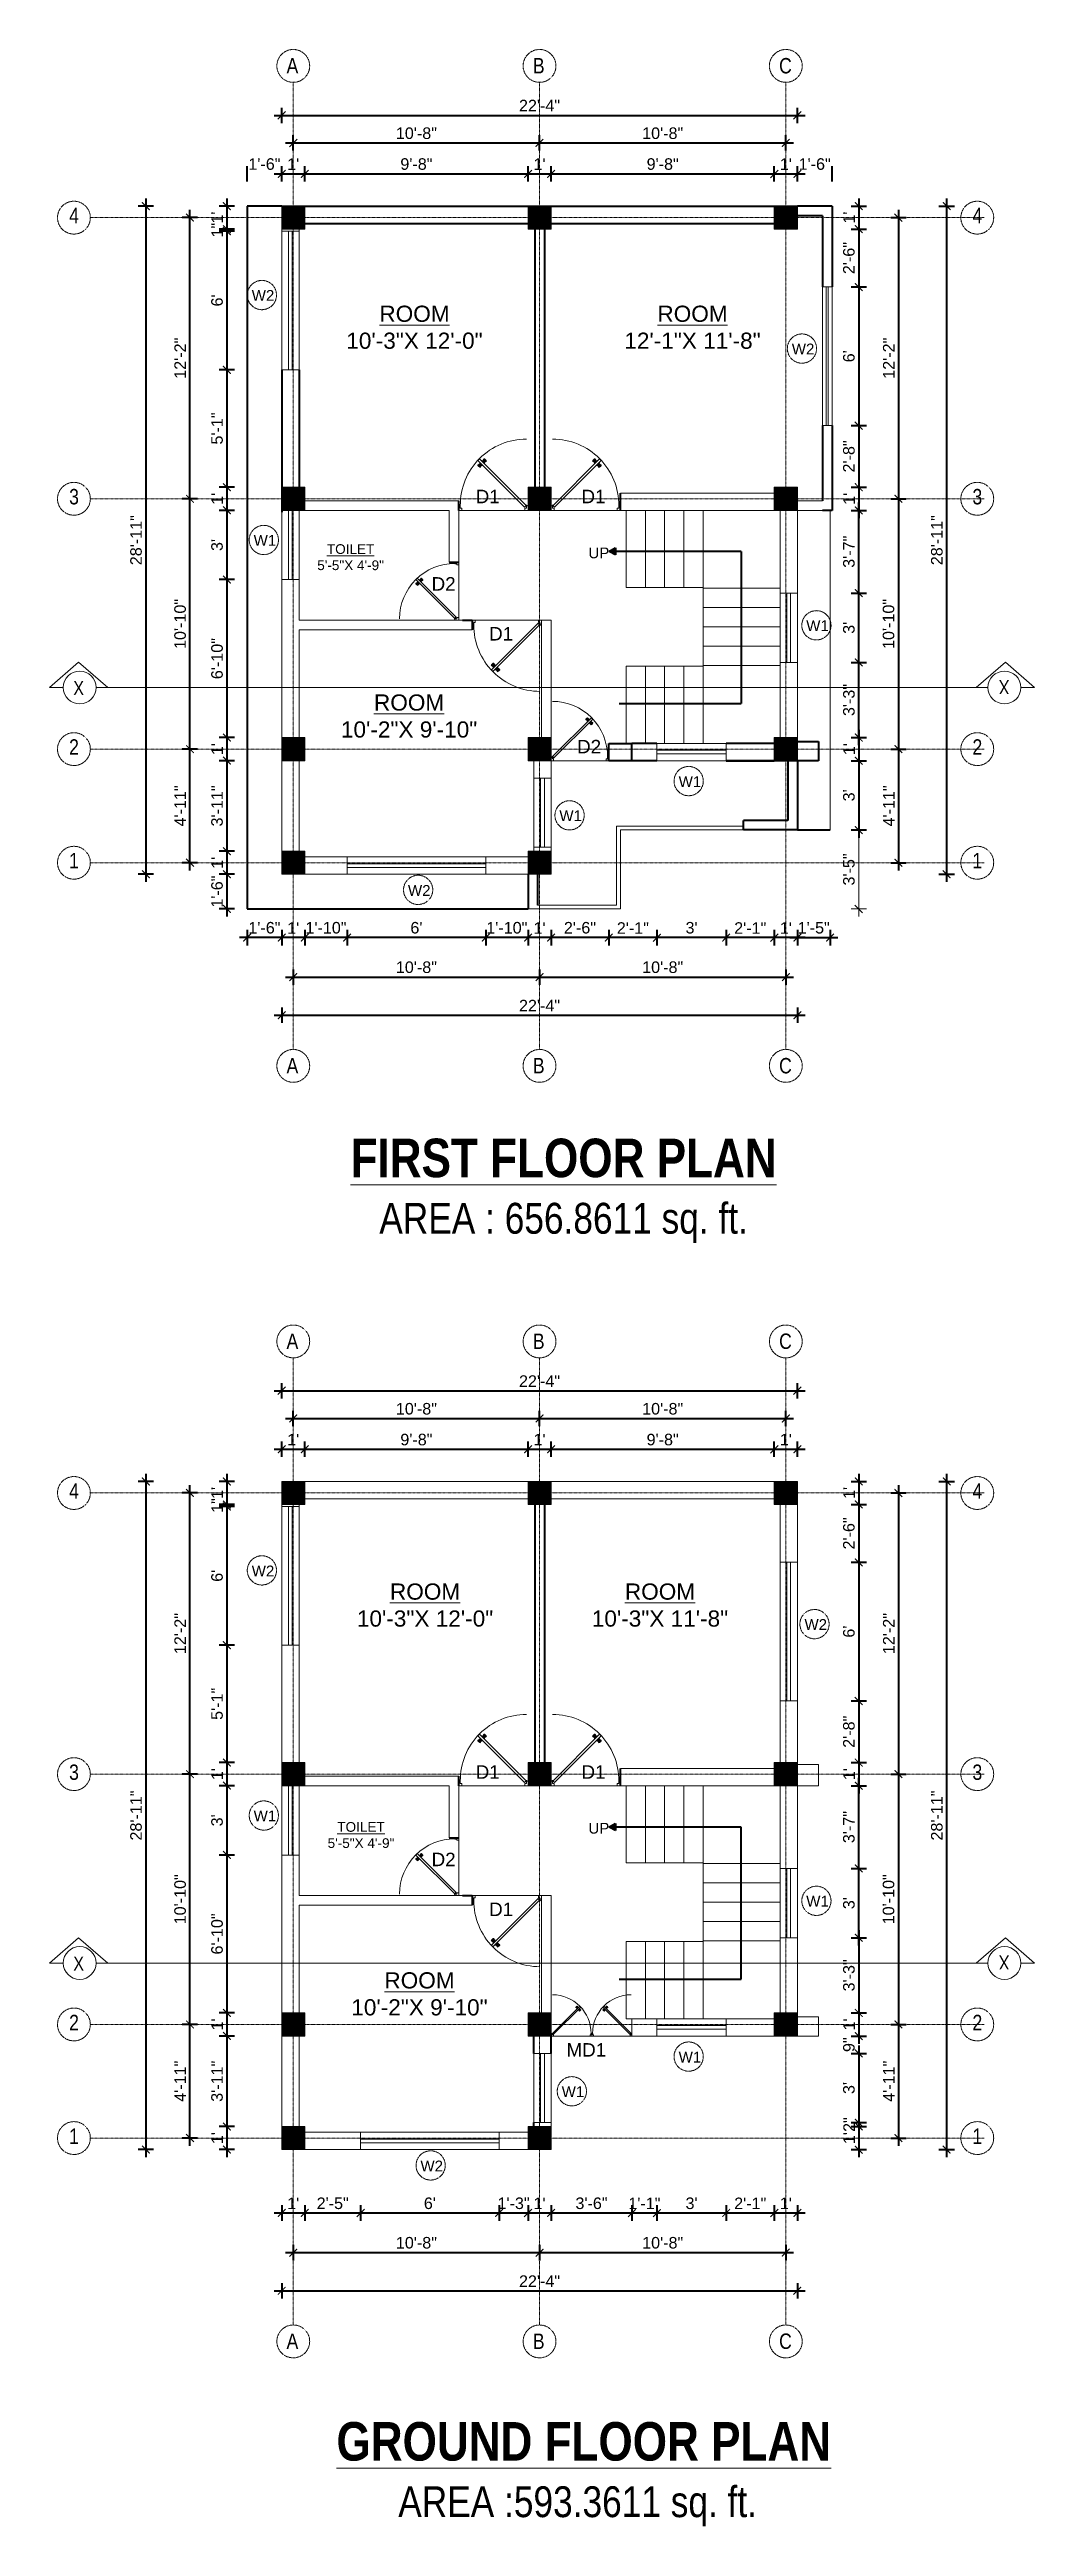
# Model space of a CAD drawing. Header units: inches. Extents: x 141029 to 166402, y -23568 to -18036.
# Drawn here: x 165890 to 166402, y -20819 to -19533 of the extents above; entities that cross this region are included whole.
import ezdxf

# ---------------------------------------------------------------- set-up
doc = ezdxf.new("R2010")
doc.units = ezdxf.units.IN
doc.header["$LTSCALE"] = 0.5
doc.header["$MEASUREMENT"] = 0
doc.header["$PDMODE"] = 66
doc.linetypes.add('CENTER', pattern=[2, 1.25, -0.25, 0.25, -0.25])
for name, color, linetype, lineweight in [('Annotate-Lite.w', 177, 'Continuous', 9), ('Annotations-Bold.w', 177, 'Continuous', 13), ('door', 202, 'Continuous', 5), ('DOOR & WIN', 1, 'Continuous', 25), ('PUERTAS', 7, 'Continuous', 9), ('TEXT', 220, 'Continuous', 9), ('Text-100.w', 254, 'Continuous', 9), ('wall', 1, 'Continuous', 40)]:
    doc.layers.add(name, color=color, linetype=linetype, lineweight=lineweight)
doc.styles.add('ARAIL', font='ARIALN.TTF')
doc.styles.add('arial', font='arial.ttf')
doc.styles.add('DIMTEXT', font='arial.ttf', dxfattribs={"height": 6})
doc.styles.add('gaurav', font='arial.ttf')
doc.styles.get("Standard").update_dxf_attribs({"font": 'arial.ttf'})
doc.dimstyles.new('1 by 96', dxfattribs={"dimtxt": 6, "dimasz": 4, "dimexe": 4, "dimexo": 4, "dimgap": 2, "dimtad": 1, "dimdec": 0, "dimzin": 0, "dimdsep": 46, "dimlunit": 4, "dimtxsty": 'Standard', "dimblk": 'ARCHTICK', "dimcen": 0, "dimdle": 4, "dimadec": 0, "dimazin": 0, "dimtfac": 1, "dimtdec": 0, "dimtix": 1, "dimtofl": 0, "dimtmove": 1, "dimatfit": 3, "dimldrblk": 'ARCHTICK', "dimfxl": 4, "dimfxlon": 1, "dimtolj": 1, "dimtzin": 0, "dimlwd": -1, "dimlwe": -1, "dimarcsym": 0})

msp = doc.modelspace()

# ---------------------------------------------------------------- texts
at = {"layer": 'Annotations-Bold.w', "color": 0, "linetype": 'CENTER', "ltscale": 0.3, "attachment_point": 1}
for s, width, insert, char_height, style in [('A', 6.539, (166013.1, -19537.1), 8, 'ARAIL'), ('B', 6.539, (166141.1, -19537.1), 8, 'ARAIL'), ('C', 6.539, (166269.1, -19537.1), 8, 'ARAIL'), ('4', 6.539, (165900.1, -19614.9), 8, 'ARAIL'), ('4', 6.539, (166369.6, -19614.9), 8, 'ARAIL'), ('W2', 8, (165995, -19657.6), 5.6, 'gaurav'), ('W2', 8, (166275.7, -19685.4), 5.6, 'gaurav'), ('3', 6.539, (165900.1, -19760.9), 8, 'ARAIL'), ('3', 6.539, (166369.6, -19760.9), 8, 'ARAIL'), ('W1', 8, (165996, -19784.8), 5.6, 'gaurav'), ('UP', 8, (166170, -19791.3), 5.6, 'gaurav'), ('W1', 8, (166283.2, -19829.1), 5.6, 'gaurav'), ('2', 6.539, (165900.1, -19890.9), 8, 'ARAIL'), ('2', 6.539, (166369.6, -19890.9), 8, 'ARAIL'), ('W1', 8, (166216.9, -19910.1), 5.6, 'gaurav'), ('W1', 8, (166154.9, -19927.8), 5.6, 'gaurav'), ('1', 6.539, (165900.1, -19949.9), 8, 'ARAIL'), ('1', 6.539, (166369.6, -19949.9), 8, 'ARAIL'), ('W2', 8, (166076.2, -19966.6), 5.6, 'gaurav'), ('A', 6.539, (166013.1, -20056.4), 8, 'ARAIL'), ('B', 6.539, (166141.1, -20056.4), 8, 'ARAIL'), ('C', 6.539, (166269.1, -20056.4), 8, 'ARAIL'), ('A', 6.539, (166013.1, -20199.5), 8, 'ARAIL'), ('B', 6.539, (166141.1, -20199.5), 8, 'ARAIL'), ('C', 6.539, (166269.1, -20199.5), 8, 'ARAIL'), ('4', 6.539, (165900.1, -20277.3), 8, 'ARAIL'), ('4', 6.539, (166369.6, -20277.3), 8, 'ARAIL'), ('W2', 8, (165995, -20320), 5.6, 'gaurav'), ('W2', 8, (166282.3, -20347.8), 5.6, 'gaurav'), ('3', 6.539, (165900.1, -20423.3), 8, 'ARAIL'), ('3', 6.539, (166369.6, -20423.3), 8, 'ARAIL'), ('W1', 8, (165996, -20447.2), 5.6, 'gaurav'), ('UP', 8, (166170, -20453.6), 5.6, 'gaurav'), ('W1', 8, (166283.2, -20491.5), 5.6, 'gaurav'), ('2', 6.539, (165900.1, -20553.3), 8, 'ARAIL'), ('2', 6.539, (166369.6, -20553.3), 8, 'ARAIL'), ('W1', 8, (166216.9, -20572.5), 5.6, 'gaurav'), ('W1', 8, (166156.1, -20590.4), 5.6, 'gaurav'), ('1', 6.539, (165900.1, -20612.3), 8, 'ARAIL'), ('1', 6.539, (166369.6, -20612.3), 8, 'ARAIL'), ('W2', 8, (166082.7, -20629), 5.6, 'gaurav'), ('A', 6.539, (166013.1, -20718.8), 8, 'ARAIL'), ('B', 6.539, (166141.1, -20718.8), 8, 'ARAIL'), ('C', 6.539, (166269.1, -20718.8), 8, 'ARAIL')]:
    msp.add_mtext_dynamic_manual_height_columns(s, width=width, gutter_width=100, heights=[0], dxfattribs=dict(at, insert=insert, char_height=char_height, style=style))
at = {"layer": 'Annotations-Bold.w', "color": 0, "linetype": 'CENTER', "ltscale": 0.3, "attachment_point": 2, "style": 'gaurav'}
for s, insert, char_height, width in [('{\\LROOM\\P}10\'-3"X 12\'-0"', (166079.6, -19665.7), 8.4, 77.271), ('{\\LROOM\\P}12\'-1"X 11\'-8"', (166224.1, -19665.7), 8.4, 77.271), ('{\\LTOILET\\P}5\'-5"X 4\'-9"', (166046.4, -19789.6), 5.04, 46.363), ('{\\LROOM\\P}10\'-2"X 9\'-10"', (166076.8, -19867.6), 8.4, 77.271), ('{\\LROOM\\P}10\'-3"X 12\'-0"', (166085.1, -20329.3), 8.4, 77.271), ('{\\LROOM\\P}10\'-3"X 11\'-8"', (166207.2, -20329.3), 8.4, 77.271), ('{\\LTOILET\\P}5\'-5"X 4\'-9"', (166051.8, -20453.2), 5.04, 46.363), ('{\\LROOM\\P}10\'-2"X 9\'-10"', (166082.2, -20531.2), 8.4, 77.271)]:
    msp.add_mtext(s, dxfattribs=dict(at, insert=insert, char_height=char_height, width=width))
at = {"layer": 'TEXT', "style": 'DIMTEXT'}
for s, p in [('D1', (166111.4, -19768.3)), ('D1', (166166.4, -19768.3)), ('D2', (166088.5, -19813.7)), ('D1', (166118.4, -19839.6)), ('D2', (166164.1, -19898.2)), ('D1', (166111.4, -20430.7)), ('D1', (166166.4, -20430.7)), ('D2', (166088.5, -20476.1)), ('D1', (166118.4, -20502))]:
    msp.add_text(s, height=7, dxfattribs=at).set_placement(p)
msp.add_text('MD1', height=7, rotation=360, dxfattribs=at).set_placement((166158.6, -20575))
at = {"layer": 'TEXT', "char_height": 7.2, "attachment_point": 9, "rotation": 180, "style": 'ARAIL'}
for insert in [(166383.3, -19860.1), (166383.3, -20522.4)]:
    msp.add_mtext_dynamic_manual_height_columns('X', width=125.465, gutter_width=90, heights=[0], dxfattribs=dict(at, insert=insert))
at = {"layer": 'TEXT', "char_height": 7.2, "attachment_point": 7, "style": 'ARAIL'}
for insert in [(165902.3, -19867.9), (165902.3, -20530.3)]:
    msp.add_mtext_dynamic_manual_height_columns('X', width=125.465, gutter_width=90, heights=[0], dxfattribs=dict(at, insert=insert))
at = {"layer": 'Text-100.w', "char_height": 20, "width": 569.102, "attachment_point": 2, "style": 'arial'}
for s, insert in [('\\A1;{\\fArial Narrow|b1|i0|c0|p34;\\LFIRST FLOOR PLAN\\P\\fArial Narrow|b0|i0|c0|p34;\\H0.8x;\\lAREA : 656.8611 sq. ft.}', (166157.1, -20098.3)), ('\\A1;{\\fArial Narrow|b1|i0|c0|p34;\\L GROUND FLOOR PLAN\\P\\fArial Narrow|b0|i0|c0|p34;\\H0.8x;\\lAREA :593.3611 sq. ft.}', (166164.4, -20764.8))]:
    msp.add_mtext(s, dxfattribs=dict(at, insert=insert))

# ---------------------------------------------------------------- blocks, each defined once
blk = doc.blocks.new('2ft6in')
at = {"layer": 'PUERTAS', "color": 2}
for p, q in [((0.8, 2.1), (21, 22.3)), ((21.7, 21.6), (1.5, 1.4)), ((18.3, 21.8), (18.3, 21.8)), ((21.7, 21.6), (21, 22.3)), ((21.2, 18.9), (21.2, 18.9)), ((0, 2), (0, 0)), ((0.6, 2), (0, 2)), ((1.3, 0), (0, 0)), ((0.6, 1.3), (0.6, 2)), ((0.7, 1.3), (0.6, 1.3)), ((0.7, 1.3), (0.7, 2)), ((0.7, 1), (0.7, 1.3)), ((1.3, 1), (0.7, 1)), ((1.4, 1.6), (0.8, 2.1)), ((1.3, 1.5), (0.8, 2.1)), ((1.4, 1.6), (1.3, 1.5)), ((1.5, 1.4), (1.3, 1.5)), ((1.3, 0), (1.3, 1)), ((28.7, 0), (28.7, 1)), ((28.7, 1), (29.3, 1)), ((28.7, 0), (30, 0)), ((29.3, 1), (29.3, 2)), ((29.3, 2), (30, 2)), ((30, 0), (30, 2))]:
    blk.add_line(p, q, dxfattribs=at)
at = {"layer": 'PUERTAS', "color": 8}
for p, q in [((18.8, 20.8), (18, 21.4)), ((18.9, 20.8), (18.1, 21.5)), ((19, 20.9), (18.2, 21.6)), ((18.4, 21.9), (18.3, 21.8)), ((19.1, 21), (18.3, 21.7)), ((18.4, 21.9), (18.6, 22)), ((18.6, 22), (18.6, 22)), ((19.3, 21.3), (18.6, 22)), ((19.4, 21.4), (18.8, 22.1)), ((19.6, 21.5), (18.9, 22.3)), ((19.5, 21.5), (18.9, 22.3)), ((18.9, 20.3), (19.2, 20.7)), ((19.1, 20.8), (19, 20.9)), ((19.2, 20.9), (19.1, 21)), ((19.1, 20.8), (19.1, 20.9)), ((19.1, 20.4), (19.3, 20.8)), ((19.3, 20.9), (19.2, 21)), ((19.4, 21.1), (19.3, 21.2)), ((19.3, 20.6), (19.3, 20.8)), ((19.5, 21.2), (19.4, 21.3)), ((19.5, 21.2), (19.4, 21.3)), ((19.5, 21.1), (19.4, 21.2)), ((19.4, 20.8), (19.4, 20.9)), ((19.6, 20.9), (19.4, 20.9)), ((19.7, 21.1), (19.5, 21)), ((20.1, 21.4), (19.6, 21.1)), ((19.9, 21.2), (19.6, 21.1)), ((19.7, 19.5), (20.1, 19.8)), ((19.9, 19.7), (20.2, 19.8)), ((20.1, 19.9), (20.3, 19.9)), ((20.2, 20), (20.3, 20)), ((20.2, 19.7), (20.3, 19.6)), ((20.2, 19.7), (20.3, 19.6)), ((20.2, 19.4), (20.9, 18.7)), ((20.2, 19.4), (20.8, 18.6)), ((20.3, 20.1), (20.4, 20)), ((20.3, 19.8), (20.4, 19.7)), ((20.3, 19.5), (21, 18.8)), ((20.5, 20.3), (20.4, 20.1)), ((20.4, 19.8), (20.4, 19.7)), ((20.7, 20.5), (20.5, 20.2)), ((20.5, 20), (20.6, 19.9)), ((20.5, 19.6), (21.1, 18.9)), ((20.8, 20.6), (20.6, 20.2)), ((20.6, 20.1), (20.7, 20)), ((20.6, 20.1), (20.7, 20)), ((20.6, 20), (20.7, 20)), ((20.7, 19.9), (21.4, 19.2)), ((20.8, 20), (21.6, 19.3)), ((20.9, 20.1), (21.7, 19.5)), ((21, 20.1), (21.7, 19.5)), ((21.3, 19), (21.2, 18.9)), ((21.3, 19), (21.4, 19.1)), ((21.4, 19.2), (21.4, 19.1)), ((0, 0), (30, 0))]:
    blk.add_line(p, q, dxfattribs=at)
at = {"layer": 'PUERTAS', "color": 1}
for p, q in [((18.1, 21.5), (18.5, 21.9)), ((18.1, 21.4), (18.5, 21.9)), ((18.1, 21.5), (18.1, 21.5)), ((18.7, 20.8), (18.1, 21.3)), ((18.9, 22.3), (18.5, 21.9)), ((18.8, 22.2), (18.5, 21.9)), ((18.8, 22.2), (18.8, 22.2)), ((18.8, 20.8), (19.2, 21.2)), ((18.8, 20.2), (19.1, 20.6)), ((18.9, 20.1), (18.8, 20.1)), ((18.9, 20.9), (18.9, 20.9)), ((19.5, 21.6), (19, 22.3)), ((19, 20.9), (19.2, 21.1)), ((19.1, 20.8), (19, 20.9)), ((19.1, 20.8), (19.3, 21)), ((19.1, 20.7), (19.1, 20.7)), ((19.1, 20.6), (19.1, 20.6)), ((19.5, 21.5), (19.2, 21.2)), ((19.5, 21.3), (19.2, 21.1)), ((19.5, 21.2), (19.3, 21)), ((19.4, 21.4), (19.5, 21.4)), ((19.5, 21.2), (19.4, 21.3)), ((19.5, 19.4), (19.5, 19.4)), ((19.6, 21.2), (19.6, 21.2)), ((19.6, 19.4), (20, 19.7)), ((20.1, 21.5), (19.7, 21.2)), ((19.7, 21.2), (19.7, 21.2)), ((20, 19.7), (20, 19.7)), ((20.1, 19.7), (20.1, 19.7)), ((20.2, 21.5), (20.2, 21.5)), ((20.2, 19.7), (20.4, 19.9)), ((20.2, 19.4), (20.6, 19.8)), ((20.2, 19.7), (20.3, 19.6)), ((20.2, 19.3), (20.8, 18.6)), ((20.3, 19.6), (20.5, 19.8)), ((20.3, 19.5), (20.3, 19.5)), ((20.6, 20.1), (20.4, 19.9)), ((20.7, 20), (20.5, 19.8)), ((20.7, 20.2), (20.6, 20.2)), ((20.9, 20.1), (20.6, 19.8)), ((20.6, 20.1), (20.7, 20)), ((20.9, 20.7), (20.7, 20.3)), ((20.7, 20.3), (20.7, 20.3)), ((20.8, 20), (20.8, 20)), ((20.9, 20.8), (20.9, 20.8)), ((20.9, 18.6), (21.3, 19.1)), ((20.9, 18.7), (21.3, 19)), ((20.9, 18.7), (20.9, 18.7)), ((21, 20.1), (21.7, 19.6)), ((21.7, 19.5), (21.3, 19.1)), ((21.7, 19.4), (21.3, 19)), ((21.6, 19.4), (21.7, 19.4))]:
    blk.add_line(p, q, dxfattribs=at)
at = {"layer": 'PUERTAS', "color": 2}
for radius in [0.129, 0.0627]:
    blk.add_circle((0.7, 2.1), radius, dxfattribs=at)
at = {"layer": 'PUERTAS', "color": 8}
blk.add_arc((0.7, 2.1), 28.7, 359.7285, 90.0333, dxfattribs=at)
at = {"layer": 'PUERTAS', "color": 1}
for centre, start, end in [((18.8, 20.8), 231.0764, 315), ((18.9, 20.2), 135, 225), ((18.9, 22.2), 38.9236, 135), ((19, 20.9), 225, 315), ((19.2, 20.7), 135, 219.7428), ((19.1, 20.6), 315, 39.7428), ((19.5, 21.6), 315, 38.9236), ((19.4, 21.4), 315, 45), ((19.6, 21.2), 50.2572, 135), ((19.6, 19.5), 225, 315), ((19.7, 21.3), 230.2572, 315), ((20.1, 19.6), 50.2572, 135), ((20.2, 21.4), 45, 135), ((20.2, 19.7), 230.2572, 315), ((20.3, 19.4), 135, 218.9236), ((20.4, 19.5), 135, 225), ((20.7, 20.3), 135, 219.7428), ((20.6, 20.2), 315, 39.7428), ((20.8, 20), 45, 135), ((20.8, 18.7), 218.9236, 315), ((20.9, 20.7), 315, 45), ((21, 20.1), 51.0764, 135), ((21.7, 19.5), 315, 51.0764)]:
    blk.add_arc(centre, 0.0667, start, end, dxfattribs=at)
blk = doc.blocks.new('*U216')
at = {"color": 3}
blk.add_blockref('2ft6in', (0, 0), dxfattribs=at)
blk = doc.blocks.new('3ft')
at = {"layer": 'PUERTAS', "color": 6}
for p, q in [((1, 2.5), (25.2, 26.7)), ((26, 25.9), (1.8, 1.6)), ((26, 25.9), (25.2, 26.7)), ((0, 2.4), (0, 0)), ((0.7, 2.4), (0, 2.4)), ((1.6, 0), (0, 0)), ((0.7, 1.5), (0.7, 2.4)), ((0.8, 1.5), (0.7, 1.5)), ((0.8, 1.5), (0.8, 2.4)), ((0.8, 1.2), (0.8, 1.5)), ((1.6, 1.2), (0.8, 1.2)), ((1.6, 1.8), (0.9, 2.5)), ((1.6, 1.9), (1, 2.5)), ((1.6, 1.9), (1.6, 1.8)), ((1.8, 1.6), (1.6, 1.8)), ((1.6, 0), (1.6, 1.2)), ((34.4, 0), (34.4, 1.2)), ((34.4, 1.2), (35.2, 1.2)), ((34.4, 0), (36, 0)), ((35.2, 1.2), (35.2, 2.4)), ((35.2, 2.4), (36, 2.4)), ((36, 0), (36, 2.4))]:
    blk.add_line(p, q, dxfattribs=at)
at = {"layer": 'PUERTAS', "color": 1}
for p, q in [((21.7, 25.8), (22.1, 26.3)), ((21.7, 25.7), (22.2, 26.2)), ((21.7, 25.8), (21.7, 25.8)), ((22.6, 26.7), (22.1, 26.3)), ((22.7, 26.7), (22.2, 26.2)), ((22.6, 26.7), (22.6, 26.7)), ((23.4, 25.9), (22.8, 26.7)), ((23.4, 25.8), (23, 25.4)), ((24.1, 25.8), (23.7, 25.5)), ((24.3, 25.8), (24.3, 25.8)), ((22.5, 25), (21.7, 25.6)), ((22.6, 25), (23, 25.4)), ((22.6, 24.3), (22.9, 24.7)), ((22.6, 24.1), (22.6, 24.1)), ((22.7, 25.1), (22.7, 25.1)), ((22.8, 25.1), (23.1, 25.3)), ((22.9, 25), (22.8, 25.1)), ((22.9, 24.9), (23.2, 25.2)), ((22.9, 24.8), (22.9, 24.8)), ((22.9, 24.7), (22.9, 24.7)), ((23.3, 25.6), (23.1, 25.3)), ((23.5, 25.5), (23.2, 25.2)), ((23.3, 25.7), (23.3, 25.7)), ((23.4, 25.5), (23.3, 25.6)), ((23.4, 23.3), (23.4, 23.3)), ((23.6, 25.5), (23.6, 25.5)), ((23.6, 23.3), (24, 23.6)), ((23.7, 25.5), (23.7, 25.5)), ((24, 23.6), (24, 23.6)), ((24.1, 23.6), (24.1, 23.6)), ((24.3, 23.6), (24.5, 23.9)), ((24.3, 23.3), (24.7, 23.7)), ((24.3, 23.6), (24.4, 23.5)), ((24.3, 23.2), (24.9, 22.4)), ((24.4, 23.5), (24.6, 23.8)), ((24.4, 23.4), (24.4, 23.4)), ((24.8, 24.1), (24.5, 23.9)), ((24.9, 24), (24.6, 23.8)), ((25.1, 24.1), (24.7, 23.7)), ((25.1, 24.8), (24.8, 24.4)), ((24.8, 24.4), (24.8, 24.4)), ((24.8, 24.3), (24.8, 24.3)), ((24.8, 24.1), (24.9, 24)), ((25, 24), (25, 24)), ((25, 22.4), (25.5, 22.9)), ((25.1, 25), (25.1, 25)), ((25.1, 22.4), (25.6, 22.8)), ((25.1, 22.4), (25.1, 22.4)), ((25.2, 24.1), (26, 23.5)), ((26, 23.4), (25.5, 22.9)), ((26, 23.3), (25.6, 22.8)), ((26, 23.3), (26, 23.3))]:
    blk.add_line(p, q, dxfattribs=at)
at = {"layer": 'PUERTAS', "color": 8}
for p, q in [((22.6, 25), (21.7, 25.7)), ((22.7, 25.1), (21.8, 25.9)), ((22.1, 26.3), (22, 26.1)), ((22.9, 25.2), (22, 26.1)), ((22.1, 26.3), (22.3, 26.4)), ((22.3, 26.4), (22.3, 26.4)), ((23.2, 25.5), (22.3, 26.4)), ((23.3, 25.7), (22.5, 26.6)), ((23.5, 25.8), (22.7, 26.8)), ((23.4, 25.8), (22.7, 26.7)), ((22.6, 24.9), (21.6, 25.7)), ((22.7, 24.3), (23, 24.8)), ((23, 25), (22.8, 25.1)), ((23, 25), (22.9, 25.2)), ((23, 25), (22.9, 25.1)), ((22.9, 24.5), (23.1, 24.9)), ((23.1, 25.1), (23, 25.2)), ((23.1, 24.8), (23.2, 25)), ((23.3, 25.3), (23.2, 25.4)), ((23.4, 25.4), (23.3, 25.6)), ((23.4, 25.4), (23.3, 25.5)), ((23.4, 25.4), (23.3, 25.5)), ((23.3, 24.9), (23.3, 25.1)), ((23.5, 25.1), (23.3, 25.1)), ((23.6, 25.3), (23.4, 25.2)), ((23.9, 25.5), (23.5, 25.3)), ((24.1, 25.7), (23.6, 25.4)), ((23.6, 23.4), (24.1, 23.7)), ((23.8, 23.6), (24.2, 23.8)), ((24.1, 23.8), (24.3, 23.9)), ((24.2, 24), (24.4, 24)), ((24.2, 23.3), (25, 22.3)), ((24.3, 23.7), (24.4, 23.6)), ((24.3, 23.7), (24.5, 23.6)), ((24.3, 23.6), (24.4, 23.5)), ((24.3, 23.3), (25.1, 22.4)), ((24.4, 24.2), (24.4, 24)), ((24.4, 23.8), (24.5, 23.7)), ((24.4, 23.4), (25.2, 22.5)), ((24.6, 24.3), (24.5, 24.1)), ((24.5, 23.6), (25.4, 22.7)), ((24.8, 24.6), (24.6, 24.2)), ((24.6, 24), (24.7, 23.9)), ((25, 24.8), (24.7, 24.3)), ((24.7, 24.1), (24.8, 23.9)), ((24.7, 24.1), (24.8, 24)), ((24.8, 24.1), (24.9, 24)), ((24.8, 23.8), (25.7, 23)), ((25, 24), (25.9, 23.2)), ((25.1, 24.2), (26.1, 23.4)), ((25.1, 24.1), (26, 23.3)), ((25.6, 22.8), (25.4, 22.7)), ((25.6, 22.8), (25.7, 23)), ((25.7, 23), (25.7, 23)), ((0, 0), (36, 0))]:
    blk.add_line(p, q, dxfattribs=at)
at = {"layer": 'PUERTAS', "color": 2}
for p, q in [((22, 26.1), (22, 26.1)), ((25.4, 22.7), (25.4, 22.7))]:
    blk.add_line(p, q, dxfattribs=at)
at = {"layer": 'PUERTAS', "color": 6}
for radius in [0.155, 0.0752]:
    blk.add_circle((0.8, 2.6), radius, dxfattribs=at)
blk.add_arc((0.8, 2.6), 34.4, 359.7285, 90.0333, dxfattribs=at)
at = {"layer": 'PUERTAS', "color": 1}
for centre, start, end in [((22.7, 26.7), 38.9236, 135), ((23.4, 25.9), 315, 38.9236), ((24.2, 25.7), 45, 135), ((22.5, 25), 231.0764, 315), ((22.7, 24.2), 135, 225), ((22.8, 25.1), 225, 315), ((23, 24.9), 135, 219.7428), ((22.9, 24.8), 315, 39.7428), ((23.3, 25.6), 315, 45), ((23.5, 23.4), 225, 315), ((23.5, 25.4), 50.2572, 135), ((23.6, 25.5), 230.2572, 315), ((24.1, 23.6), 50.2572, 135), ((24.2, 23.7), 230.2572, 315), ((24.3, 23.2), 135, 218.9236), ((24.4, 23.5), 135, 225), ((24.8, 24.3), 135, 219.7428), ((24.7, 24.2), 315, 39.7428), ((24.9, 24), 45, 135), ((25, 22.4), 218.9236, 315), ((25, 24.9), 315, 45), ((25.2, 24.1), 51.0764, 135), ((26, 23.4), 315, 51.0764)]:
    blk.add_arc(centre, 0.08, start, end, dxfattribs=at)
blk = doc.blocks.new('*U213')
at = {"color": 3, "xscale": -1}
blk.add_blockref('3ft', (42, 0), dxfattribs=at)
blk = doc.blocks.new('*U215')
at = {"color": 3, "xscale": -1}
blk.add_blockref('2ft6in', (42, 0), dxfattribs=at)
blk = doc.blocks.new('MAIN DLOOR')
at = {"layer": 'door', "color": 3, "yscale": 0.7999999999374268, "zscale": 0.7999999998966563, "rotation": 180}
for p, xscale in [((11264.7, 306.6), 0.7999999999592546), ((11245.5, 306.6), -0.7999999999592546)]:
    blk.add_blockref('*U215', p, dxfattribs=dict(at, xscale=xscale))
blk = doc.blocks.new('_ArchTick')
at = {"color": 0, "linetype": 'ByBlock', "const_width": 0.15}
blk.add_lwpolyline([(-0.5, -0.5), (0.5, 0.5)], dxfattribs=at)
blk = doc.blocks.new('*D846')
at = {"layer": 'Defpoints', "color": 0, "transparency": 16777216}
for p in [(166022.6, -20259.6), (166010.6, -20276.3), (166022.6, -20276.3)]:
    blk.add_point(p, dxfattribs=at)
at = {"layer": 'wall', "color": 0, "transparency": 16777216}
for p, q in [((166010.6, -20263.6), (166010.6, -20255.6)), ((166022.6, -20263.6), (166022.6, -20255.6)), ((166006.6, -20259.6), (166026.6, -20259.6))]:
    blk.add_line(p, q, dxfattribs=at)
at = {"layer": 'wall', "color": 0, "transparency": 16777216, "xscale": 4, "yscale": 4, "zscale": 4, "rotation": 180}
blk.add_blockref('_ArchTick', (166010.6, -20259.6), dxfattribs=at)
at = {"layer": 'wall', "color": 0, "transparency": 16777216, "xscale": 4, "yscale": 4, "zscale": 4}
blk.add_blockref('_ArchTick', (166022.6, -20259.6), dxfattribs=at)
at = {"layer": 'wall', "color": 0, "transparency": 16777216, "insert": (166016.6, -20254.6), "char_height": 6, "attachment_point": 5}
blk.add_mtext("\\A1;1'", dxfattribs=at)
blk = doc.blocks.new('*D847')
at = {"layer": 'Defpoints', "color": 0, "transparency": 16777216}
for p in [(166138.6, -20259.6), (166022.6, -20276.3), (166138.6, -20276.3)]:
    blk.add_point(p, dxfattribs=at)
at = {"layer": 'wall', "color": 0, "transparency": 16777216}
for p, q in [((166022.6, -20263.6), (166022.6, -20255.6)), ((166138.6, -20263.6), (166138.6, -20255.6)), ((166018.6, -20259.6), (166142.6, -20259.6))]:
    blk.add_line(p, q, dxfattribs=at)
at = {"layer": 'wall', "color": 0, "transparency": 16777216, "xscale": 4, "yscale": 4, "zscale": 4, "rotation": 180}
blk.add_blockref('_ArchTick', (166022.6, -20259.6), dxfattribs=at)
at = {"layer": 'wall', "color": 0, "transparency": 16777216, "xscale": 4, "yscale": 4, "zscale": 4}
blk.add_blockref('_ArchTick', (166138.6, -20259.6), dxfattribs=at)
at = {"layer": 'wall', "color": 0, "transparency": 16777216, "insert": (166080.6, -20254.6), "char_height": 6, "attachment_point": 5}
blk.add_mtext('\\A1;9\'-8"', dxfattribs=at)
blk = doc.blocks.new('*D848')
at = {"layer": 'Defpoints', "color": 0, "transparency": 16777216}
for p in [(166150.6, -20259.6), (166138.6, -20276.3), (166150.6, -20276.3)]:
    blk.add_point(p, dxfattribs=at)
at = {"layer": 'wall', "color": 0, "transparency": 16777216}
for p, q in [((166138.6, -20263.6), (166138.6, -20255.6)), ((166150.6, -20263.6), (166150.6, -20255.6)), ((166134.6, -20259.6), (166154.6, -20259.6))]:
    blk.add_line(p, q, dxfattribs=at)
at = {"layer": 'wall', "color": 0, "transparency": 16777216, "xscale": 4, "yscale": 4, "zscale": 4, "rotation": 180}
blk.add_blockref('_ArchTick', (166138.6, -20259.6), dxfattribs=at)
at = {"layer": 'wall', "color": 0, "transparency": 16777216, "xscale": 4, "yscale": 4, "zscale": 4}
blk.add_blockref('_ArchTick', (166150.6, -20259.6), dxfattribs=at)
at = {"layer": 'wall', "color": 0, "transparency": 16777216, "insert": (166144.6, -20254.6), "char_height": 6, "attachment_point": 5}
blk.add_mtext("\\A1;1'", dxfattribs=at)
blk = doc.blocks.new('*D849')
at = {"layer": 'Defpoints', "color": 0, "transparency": 16777216}
for p in [(166266.6, -20259.6), (166150.6, -20276.3), (166266.6, -20276.3)]:
    blk.add_point(p, dxfattribs=at)
at = {"layer": 'wall', "color": 0, "transparency": 16777216}
for p, q in [((166150.6, -20263.6), (166150.6, -20255.6)), ((166266.6, -20263.6), (166266.6, -20255.6)), ((166146.6, -20259.6), (166270.6, -20259.6))]:
    blk.add_line(p, q, dxfattribs=at)
at = {"layer": 'wall', "color": 0, "transparency": 16777216, "xscale": 4, "yscale": 4, "zscale": 4, "rotation": 180}
blk.add_blockref('_ArchTick', (166150.6, -20259.6), dxfattribs=at)
at = {"layer": 'wall', "color": 0, "transparency": 16777216, "xscale": 4, "yscale": 4, "zscale": 4}
blk.add_blockref('_ArchTick', (166266.6, -20259.6), dxfattribs=at)
at = {"layer": 'wall', "color": 0, "transparency": 16777216, "insert": (166208.6, -20254.6), "char_height": 6, "attachment_point": 5}
blk.add_mtext('\\A1;9\'-8"', dxfattribs=at)
blk = doc.blocks.new('*D850')
at = {"layer": 'Defpoints', "color": 0, "transparency": 16777216}
for p in [(166278.6, -20259.6), (166266.6, -20276.3), (166278.6, -20276.3)]:
    blk.add_point(p, dxfattribs=at)
at = {"layer": 'wall', "color": 0, "transparency": 16777216}
for p, q in [((166266.6, -20263.6), (166266.6, -20255.6)), ((166278.6, -20263.6), (166278.6, -20255.6)), ((166262.6, -20259.6), (166282.6, -20259.6))]:
    blk.add_line(p, q, dxfattribs=at)
at = {"layer": 'wall', "color": 0, "transparency": 16777216, "xscale": 4, "yscale": 4, "zscale": 4, "rotation": 180}
blk.add_blockref('_ArchTick', (166266.6, -20259.6), dxfattribs=at)
at = {"layer": 'wall', "color": 0, "transparency": 16777216, "xscale": 4, "yscale": 4, "zscale": 4}
blk.add_blockref('_ArchTick', (166278.6, -20259.6), dxfattribs=at)
at = {"layer": 'wall', "color": 0, "transparency": 16777216, "insert": (166272.6, -20254.6), "char_height": 6, "attachment_point": 5}
blk.add_mtext("\\A1;1'", dxfattribs=at)
blk = doc.blocks.new('*D851')
at = {"layer": 'Defpoints', "color": 0, "transparency": 16777216}
for p in [(166144.6, -20243.6), (166016.6, -20276.3), (166144.6, -20276.3)]:
    blk.add_point(p, dxfattribs=at)
at = {"layer": 'wall', "color": 0, "transparency": 16777216}
for p, q in [((166012.6, -20243.6), (166148.6, -20243.6)), ((166016.6, -20247.6), (166016.6, -20239.6)), ((166144.6, -20247.6), (166144.6, -20239.6))]:
    blk.add_line(p, q, dxfattribs=at)
at = {"layer": 'wall', "color": 0, "transparency": 16777216, "xscale": 4, "yscale": 4, "zscale": 4, "rotation": 180}
blk.add_blockref('_ArchTick', (166016.6, -20243.6), dxfattribs=at)
at = {"layer": 'wall', "color": 0, "transparency": 16777216, "xscale": 4, "yscale": 4, "zscale": 4}
blk.add_blockref('_ArchTick', (166144.6, -20243.6), dxfattribs=at)
at = {"layer": 'wall', "color": 0, "transparency": 16777216, "insert": (166080.6, -20238.6), "char_height": 6, "attachment_point": 5}
blk.add_mtext('\\A1;10\'-8"', dxfattribs=at)
blk = doc.blocks.new('*D852')
at = {"layer": 'Defpoints', "color": 0, "transparency": 16777216}
for p in [(166272.6, -20243.6), (166144.6, -20276.3), (166272.6, -20276.3)]:
    blk.add_point(p, dxfattribs=at)
at = {"layer": 'wall', "color": 0, "transparency": 16777216}
for p, q in [((166140.6, -20243.6), (166276.6, -20243.6)), ((166144.6, -20247.6), (166144.6, -20239.6)), ((166272.6, -20247.6), (166272.6, -20239.6))]:
    blk.add_line(p, q, dxfattribs=at)
at = {"layer": 'wall', "color": 0, "transparency": 16777216, "xscale": 4, "yscale": 4, "zscale": 4, "rotation": 180}
blk.add_blockref('_ArchTick', (166144.6, -20243.6), dxfattribs=at)
at = {"layer": 'wall', "color": 0, "transparency": 16777216, "xscale": 4, "yscale": 4, "zscale": 4}
blk.add_blockref('_ArchTick', (166272.6, -20243.6), dxfattribs=at)
at = {"layer": 'wall', "color": 0, "transparency": 16777216, "insert": (166208.6, -20238.6), "char_height": 6, "attachment_point": 5}
blk.add_mtext('\\A1;10\'-8"', dxfattribs=at)
blk = doc.blocks.new('*D853')
at = {"layer": 'Defpoints', "color": 0, "transparency": 16777216}
for p in [(166278.6, -20229.2), (166010.6, -20276.3), (166278.6, -20276.3)]:
    blk.add_point(p, dxfattribs=at)
at = {"layer": 'wall', "color": 0, "transparency": 16777216}
for p, q in [((166006.6, -20229.2), (166282.6, -20229.2)), ((166010.6, -20233.2), (166010.6, -20225.2)), ((166278.6, -20233.2), (166278.6, -20225.2))]:
    blk.add_line(p, q, dxfattribs=at)
at = {"layer": 'wall', "color": 0, "transparency": 16777216, "xscale": 4, "yscale": 4, "zscale": 4, "rotation": 180}
blk.add_blockref('_ArchTick', (166010.6, -20229.2), dxfattribs=at)
at = {"layer": 'wall', "color": 0, "transparency": 16777216, "xscale": 4, "yscale": 4, "zscale": 4}
blk.add_blockref('_ArchTick', (166278.6, -20229.2), dxfattribs=at)
at = {"layer": 'wall', "color": 0, "transparency": 16777216, "insert": (166144.6, -20224.2), "char_height": 6, "attachment_point": 5}
blk.add_mtext('\\A1;22\'-4"', dxfattribs=at)
blk = doc.blocks.new('*D854')
at = {"layer": 'Defpoints', "color": 0, "transparency": 16777216}
for p in [(166010.6, -20276.3), (165982.1, -20288.3), (166010.6, -20288.3)]:
    blk.add_point(p, dxfattribs=at)
at = {"layer": 'wall', "color": 0, "transparency": 16777216}
for p, q in [((165986.1, -20276.3), (165978.1, -20276.3)), ((165982.1, -20272.3), (165982.1, -20292.3)), ((165986.1, -20288.3), (165978.1, -20288.3))]:
    blk.add_line(p, q, dxfattribs=at)
at = {"layer": 'wall', "color": 0, "transparency": 16777216, "xscale": 4, "yscale": 4, "zscale": 4}
for p, rotation in [((165982.1, -20276.3), 90), ((165982.1, -20288.3), 270)]:
    blk.add_blockref('_ArchTick', p, dxfattribs=dict(at, rotation=rotation))
at = {"layer": 'wall', "color": 0, "transparency": 16777216, "insert": (165977.1, -20282.3), "char_height": 6, "attachment_point": 5, "rotation": 90}
blk.add_mtext("\\A1;1'", dxfattribs=at)
blk = doc.blocks.new('*D855')
at = {"layer": 'Defpoints', "color": 0, "transparency": 16777216}
for p in [(166010.6, -20289.3), (165982.1, -20361.3), (166010.6, -20361.3)]:
    blk.add_point(p, dxfattribs=at)
at = {"layer": 'wall', "color": 0, "transparency": 16777216}
for p, q in [((165986.1, -20289.3), (165978.1, -20289.3)), ((165982.1, -20285.3), (165982.1, -20365.3)), ((165986.1, -20361.3), (165978.1, -20361.3))]:
    blk.add_line(p, q, dxfattribs=at)
at = {"layer": 'wall', "color": 0, "transparency": 16777216, "xscale": 4, "yscale": 4, "zscale": 4}
for p, rotation in [((165982.1, -20289.3), 90), ((165982.1, -20361.3), 270)]:
    blk.add_blockref('_ArchTick', p, dxfattribs=dict(at, rotation=rotation))
at = {"layer": 'wall', "color": 0, "transparency": 16777216, "insert": (165977, -20325.3), "char_height": 6, "attachment_point": 5, "rotation": 90}
blk.add_mtext("\\A1;6'", dxfattribs=at)
blk = doc.blocks.new('*D856')
at = {"layer": 'Defpoints', "color": 0, "transparency": 16777216}
for p in [(166010.6, -20361.3), (165982.1, -20422.3), (166010.6, -20422.3)]:
    blk.add_point(p, dxfattribs=at)
at = {"layer": 'wall', "color": 0, "transparency": 16777216}
for p, q in [((165986.1, -20361.3), (165978.1, -20361.3)), ((165982.1, -20357.3), (165982.1, -20426.3)), ((165986.1, -20422.3), (165978.1, -20422.3))]:
    blk.add_line(p, q, dxfattribs=at)
at = {"layer": 'wall', "color": 0, "transparency": 16777216, "xscale": 4, "yscale": 4, "zscale": 4}
for p, rotation in [((165982.1, -20361.3), 90), ((165982.1, -20422.3), 270)]:
    blk.add_blockref('_ArchTick', p, dxfattribs=dict(at, rotation=rotation))
at = {"layer": 'wall', "color": 0, "transparency": 16777216, "insert": (165977, -20391.8), "char_height": 6, "attachment_point": 5, "rotation": 90}
blk.add_mtext('\\A1;5\'-1"', dxfattribs=at)
blk = doc.blocks.new('*D857')
at = {"layer": 'Defpoints', "color": 0, "transparency": 16777216}
for p in [(166010.6, -20422.3), (165982.1, -20434.3), (166010.6, -20434.3)]:
    blk.add_point(p, dxfattribs=at)
at = {"layer": 'wall', "color": 0, "transparency": 16777216}
for p, q in [((165986.1, -20422.3), (165978.1, -20422.3)), ((165982.1, -20418.3), (165982.1, -20438.3)), ((165986.1, -20434.3), (165978.1, -20434.3))]:
    blk.add_line(p, q, dxfattribs=at)
at = {"layer": 'wall', "color": 0, "transparency": 16777216, "xscale": 4, "yscale": 4, "zscale": 4}
for p, rotation in [((165982.1, -20422.3), 90), ((165982.1, -20434.3), 270)]:
    blk.add_blockref('_ArchTick', p, dxfattribs=dict(at, rotation=rotation))
at = {"layer": 'wall', "color": 0, "transparency": 16777216, "insert": (165977.1, -20428.3), "char_height": 6, "attachment_point": 5, "rotation": 90}
blk.add_mtext("\\A1;1'", dxfattribs=at)
blk = doc.blocks.new('*D858')
at = {"layer": 'Defpoints', "color": 0, "transparency": 16777216}
for p in [(166010.6, -20434.3), (165982.1, -20470.3), (166010.6, -20470.3)]:
    blk.add_point(p, dxfattribs=at)
at = {"layer": 'wall', "color": 0, "transparency": 16777216}
for p, q in [((165986.1, -20434.3), (165978.1, -20434.3)), ((165982.1, -20430.3), (165982.1, -20474.3)), ((165986.1, -20470.3), (165978.1, -20470.3))]:
    blk.add_line(p, q, dxfattribs=at)
at = {"layer": 'wall', "color": 0, "transparency": 16777216, "xscale": 4, "yscale": 4, "zscale": 4}
for p, rotation in [((165982.1, -20434.3), 90), ((165982.1, -20470.3), 270)]:
    blk.add_blockref('_ArchTick', p, dxfattribs=dict(at, rotation=rotation))
at = {"layer": 'wall', "color": 0, "transparency": 16777216, "insert": (165977, -20452.3), "char_height": 6, "attachment_point": 5, "rotation": 90}
blk.add_mtext("\\A1;3'", dxfattribs=at)
blk = doc.blocks.new('*D859')
at = {"layer": 'Defpoints', "color": 0, "transparency": 16777216}
for p in [(166010.6, -20470.3), (165982.1, -20552.3), (166010.6, -20552.3)]:
    blk.add_point(p, dxfattribs=at)
at = {"layer": 'wall', "color": 0, "transparency": 16777216}
for p, q in [((165986.1, -20470.3), (165978.1, -20470.3)), ((165982.1, -20466.3), (165982.1, -20556.3)), ((165986.1, -20552.3), (165978.1, -20552.3))]:
    blk.add_line(p, q, dxfattribs=at)
at = {"layer": 'wall', "color": 0, "transparency": 16777216, "xscale": 4, "yscale": 4, "zscale": 4}
for p, rotation in [((165982.1, -20470.3), 90), ((165982.1, -20552.3), 270)]:
    blk.add_blockref('_ArchTick', p, dxfattribs=dict(at, rotation=rotation))
at = {"layer": 'wall', "color": 0, "transparency": 16777216, "insert": (165977, -20511.3), "char_height": 6, "attachment_point": 5, "rotation": 90}
blk.add_mtext('\\A1;6\'-10"', dxfattribs=at)
blk = doc.blocks.new('*D860')
at = {"layer": 'Defpoints', "color": 0, "transparency": 16777216}
for p in [(166010.6, -20552.3), (165982.1, -20564.3), (166010.6, -20564.3)]:
    blk.add_point(p, dxfattribs=at)
at = {"layer": 'wall', "color": 0, "transparency": 16777216}
for p, q in [((165986.1, -20552.3), (165978.1, -20552.3)), ((165982.1, -20548.3), (165982.1, -20568.3)), ((165986.1, -20564.3), (165978.1, -20564.3))]:
    blk.add_line(p, q, dxfattribs=at)
at = {"layer": 'wall', "color": 0, "transparency": 16777216, "xscale": 4, "yscale": 4, "zscale": 4}
for p, rotation in [((165982.1, -20552.3), 90), ((165982.1, -20564.3), 270)]:
    blk.add_blockref('_ArchTick', p, dxfattribs=dict(at, rotation=rotation))
at = {"layer": 'wall', "color": 0, "transparency": 16777216, "insert": (165977.1, -20558.3), "char_height": 6, "attachment_point": 5, "rotation": 90}
blk.add_mtext("\\A1;1'", dxfattribs=at)
blk = doc.blocks.new('*D861')
at = {"layer": 'Defpoints', "color": 0, "transparency": 16777216}
for p in [(166010.6, -20564.3), (165982.1, -20611.3), (166010.6, -20611.3)]:
    blk.add_point(p, dxfattribs=at)
at = {"layer": 'wall', "color": 0, "transparency": 16777216}
for p, q in [((165986.1, -20564.3), (165978.1, -20564.3)), ((165982.1, -20560.3), (165982.1, -20615.3)), ((165986.1, -20611.3), (165978.1, -20611.3))]:
    blk.add_line(p, q, dxfattribs=at)
at = {"layer": 'wall', "color": 0, "transparency": 16777216, "xscale": 4, "yscale": 4, "zscale": 4}
for p, rotation in [((165982.1, -20564.3), 90), ((165982.1, -20611.3), 270)]:
    blk.add_blockref('_ArchTick', p, dxfattribs=dict(at, rotation=rotation))
at = {"layer": 'wall', "color": 0, "transparency": 16777216, "insert": (165977, -20587.8), "char_height": 6, "attachment_point": 5, "rotation": 90}
blk.add_mtext('\\A1;3\'-11"', dxfattribs=at)
blk = doc.blocks.new('*D862')
at = {"layer": 'Defpoints', "color": 0, "transparency": 16777216}
for p in [(166010.6, -20611.3), (165982.1, -20623.3), (166010.6, -20623.3)]:
    blk.add_point(p, dxfattribs=at)
at = {"layer": 'wall', "color": 0, "transparency": 16777216}
for p, q in [((165986.1, -20611.3), (165978.1, -20611.3)), ((165982.1, -20607.3), (165982.1, -20627.3)), ((165986.1, -20623.3), (165978.1, -20623.3))]:
    blk.add_line(p, q, dxfattribs=at)
at = {"layer": 'wall', "color": 0, "transparency": 16777216, "xscale": 4, "yscale": 4, "zscale": 4}
for p, rotation in [((165982.1, -20611.3), 90), ((165982.1, -20623.3), 270)]:
    blk.add_blockref('_ArchTick', p, dxfattribs=dict(at, rotation=rotation))
at = {"layer": 'wall', "color": 0, "transparency": 16777216, "insert": (165977.1, -20617.3), "char_height": 6, "attachment_point": 5, "rotation": 90}
blk.add_mtext("\\A1;1'", dxfattribs=at)
blk = doc.blocks.new('*D863')
at = {"layer": 'Defpoints', "color": 0, "transparency": 16777216}
for p in [(165962.9, -20558.3), (166010.6, -20558.3), (166010.6, -20617.3)]:
    blk.add_point(p, dxfattribs=at)
at = {"layer": 'wall', "color": 0, "transparency": 16777216}
for p, q in [((165962.9, -20621.3), (165962.9, -20554.3)), ((165966.9, -20558.3), (165958.9, -20558.3)), ((165966.9, -20617.3), (165958.9, -20617.3))]:
    blk.add_line(p, q, dxfattribs=at)
at = {"layer": 'wall', "color": 0, "transparency": 16777216, "xscale": 4, "yscale": 4, "zscale": 4}
for p, rotation in [((165962.9, -20558.3), 90), ((165962.9, -20617.3), 270)]:
    blk.add_blockref('_ArchTick', p, dxfattribs=dict(at, rotation=rotation))
at = {"layer": 'wall', "color": 0, "transparency": 16777216, "insert": (165957.8, -20587.8), "char_height": 6, "attachment_point": 5, "rotation": 90}
blk.add_mtext('\\A1;4\'-11"', dxfattribs=at)
blk = doc.blocks.new('*D864')
at = {"layer": 'Defpoints', "color": 0, "transparency": 16777216}
for p in [(165962.9, -20428.3), (166010.6, -20428.3), (166010.6, -20558.3)]:
    blk.add_point(p, dxfattribs=at)
at = {"layer": 'wall', "color": 0, "transparency": 16777216}
for p, q in [((165962.9, -20562.3), (165962.9, -20424.3)), ((165966.9, -20428.3), (165958.9, -20428.3)), ((165966.9, -20558.3), (165958.9, -20558.3))]:
    blk.add_line(p, q, dxfattribs=at)
at = {"layer": 'wall', "color": 0, "transparency": 16777216, "xscale": 4, "yscale": 4, "zscale": 4}
for p, rotation in [((165962.9, -20428.3), 90), ((165962.9, -20558.3), 270)]:
    blk.add_blockref('_ArchTick', p, dxfattribs=dict(at, rotation=rotation))
at = {"layer": 'wall', "color": 0, "transparency": 16777216, "insert": (165957.8, -20493.3), "char_height": 6, "attachment_point": 5, "rotation": 90}
blk.add_mtext('\\A1;10\'-10"', dxfattribs=at)
blk = doc.blocks.new('*D865')
at = {"layer": 'Defpoints', "color": 0, "transparency": 16777216}
for p in [(165962.9, -20282.3), (166010.6, -20282.3), (166010.6, -20428.3)]:
    blk.add_point(p, dxfattribs=at)
at = {"layer": 'wall', "color": 0, "transparency": 16777216}
for p, q in [((165966.9, -20282.3), (165958.9, -20282.3)), ((165962.9, -20432.3), (165962.9, -20278.3)), ((165966.9, -20428.3), (165958.9, -20428.3))]:
    blk.add_line(p, q, dxfattribs=at)
at = {"layer": 'wall', "color": 0, "transparency": 16777216, "xscale": 4, "yscale": 4, "zscale": 4}
for p, rotation in [((165962.9, -20282.3), 90), ((165962.9, -20428.3), 270)]:
    blk.add_blockref('_ArchTick', p, dxfattribs=dict(at, rotation=rotation))
at = {"layer": 'wall', "color": 0, "transparency": 16777216, "insert": (165957.8, -20355.3), "char_height": 6, "attachment_point": 5, "rotation": 90}
blk.add_mtext('\\A1;12\'-2"', dxfattribs=at)
blk = doc.blocks.new('*D866')
at = {"layer": 'Defpoints', "color": 0, "transparency": 16777216}
for p in [(166010.6, -20276.3), (165940, -20623.3), (166010.6, -20623.3)]:
    blk.add_point(p, dxfattribs=at)
at = {"layer": 'wall', "color": 0, "transparency": 16777216}
for p, q in [((165944, -20276.3), (165936, -20276.3)), ((165940, -20272.3), (165940, -20627.3)), ((165944, -20623.3), (165936, -20623.3))]:
    blk.add_line(p, q, dxfattribs=at)
at = {"layer": 'wall', "color": 0, "transparency": 16777216, "xscale": 4, "yscale": 4, "zscale": 4}
for p, rotation in [((165940, -20276.3), 90), ((165940, -20623.3), 270)]:
    blk.add_blockref('_ArchTick', p, dxfattribs=dict(at, rotation=rotation))
at = {"layer": 'wall', "color": 0, "transparency": 16777216, "insert": (165934.9, -20449.8), "char_height": 6, "attachment_point": 5, "rotation": 90}
blk.add_mtext('\\A1;28\'-11"', dxfattribs=at)
blk = doc.blocks.new('*D867')
at = {"layer": 'Defpoints', "color": 0, "transparency": 16777216}
for p in [(166278.6, -20276.3), (166278.6, -20288.3), (166310.5, -20288.3)]:
    blk.add_point(p, dxfattribs=at)
at = {"layer": 'wall', "color": 0, "transparency": 16777216}
for p, q in [((166306.5, -20276.3), (166314.5, -20276.3)), ((166310.5, -20272.3), (166310.5, -20292.3)), ((166306.5, -20288.3), (166314.5, -20288.3))]:
    blk.add_line(p, q, dxfattribs=at)
at = {"layer": 'wall', "color": 0, "transparency": 16777216, "xscale": 4, "yscale": 4, "zscale": 4}
for p, rotation in [((166310.5, -20276.3), 90), ((166310.5, -20288.3), 270)]:
    blk.add_blockref('_ArchTick', p, dxfattribs=dict(at, rotation=rotation))
at = {"layer": 'wall', "color": 0, "transparency": 16777216, "insert": (166305.5, -20282.3), "char_height": 6, "attachment_point": 5, "rotation": 90}
blk.add_mtext("\\A1;1'", dxfattribs=at)
blk = doc.blocks.new('*D868')
at = {"layer": 'Defpoints', "color": 0, "transparency": 16777216}
for p in [(166278.6, -20288.3), (166278.6, -20318.3), (166310.5, -20318.3)]:
    blk.add_point(p, dxfattribs=at)
at = {"layer": 'wall', "color": 0, "transparency": 16777216}
for p, q in [((166310.5, -20284.3), (166310.5, -20322.3)), ((166306.5, -20288.3), (166314.5, -20288.3)), ((166306.5, -20318.3), (166314.5, -20318.3))]:
    blk.add_line(p, q, dxfattribs=at)
at = {"layer": 'wall', "color": 0, "transparency": 16777216, "xscale": 4, "yscale": 4, "zscale": 4}
for p, rotation in [((166310.5, -20288.3), 90), ((166310.5, -20318.3), 270)]:
    blk.add_blockref('_ArchTick', p, dxfattribs=dict(at, rotation=rotation))
at = {"layer": 'wall', "color": 0, "transparency": 16777216, "insert": (166305.4, -20303.3), "char_height": 6, "attachment_point": 5, "rotation": 90}
blk.add_mtext('\\A1;2\'-6"', dxfattribs=at)
blk = doc.blocks.new('*D869')
at = {"layer": 'Defpoints', "color": 0, "transparency": 16777216}
for p in [(166278.6, -20318.3), (166278.6, -20390.3), (166310.5, -20390.3)]:
    blk.add_point(p, dxfattribs=at)
at = {"layer": 'wall', "color": 0, "transparency": 16777216}
for p, q in [((166306.5, -20318.3), (166314.5, -20318.3)), ((166310.5, -20314.3), (166310.5, -20394.3)), ((166306.5, -20390.3), (166314.5, -20390.3))]:
    blk.add_line(p, q, dxfattribs=at)
at = {"layer": 'wall', "color": 0, "transparency": 16777216, "xscale": 4, "yscale": 4, "zscale": 4}
for p, rotation in [((166310.5, -20318.3), 90), ((166310.5, -20390.3), 270)]:
    blk.add_blockref('_ArchTick', p, dxfattribs=dict(at, rotation=rotation))
at = {"layer": 'wall', "color": 0, "transparency": 16777216, "insert": (166305.4, -20354.3), "char_height": 6, "attachment_point": 5, "rotation": 90}
blk.add_mtext("\\A1;6'", dxfattribs=at)
blk = doc.blocks.new('*D870')
at = {"layer": 'Defpoints', "color": 0, "transparency": 16777216}
for p in [(166278.6, -20390.3), (166278.6, -20422.3), (166310.5, -20422.3)]:
    blk.add_point(p, dxfattribs=at)
at = {"layer": 'wall', "color": 0, "transparency": 16777216}
for p, q in [((166310.5, -20386.3), (166310.5, -20426.3)), ((166306.5, -20390.3), (166314.5, -20390.3)), ((166306.5, -20422.3), (166314.5, -20422.3))]:
    blk.add_line(p, q, dxfattribs=at)
at = {"layer": 'wall', "color": 0, "transparency": 16777216, "xscale": 4, "yscale": 4, "zscale": 4}
for p, rotation in [((166310.5, -20390.3), 90), ((166310.5, -20422.3), 270)]:
    blk.add_blockref('_ArchTick', p, dxfattribs=dict(at, rotation=rotation))
at = {"layer": 'wall', "color": 0, "transparency": 16777216, "insert": (166305.4, -20406.3), "char_height": 6, "attachment_point": 5, "rotation": 90}
blk.add_mtext('\\A1;2\'-8"', dxfattribs=at)
blk = doc.blocks.new('*D871')
at = {"layer": 'Defpoints', "color": 0, "transparency": 16777216}
for p in [(166278.6, -20422.3), (166278.6, -20434.3), (166310.5, -20434.3)]:
    blk.add_point(p, dxfattribs=at)
at = {"layer": 'wall', "color": 0, "transparency": 16777216}
for p, q in [((166306.5, -20422.3), (166314.5, -20422.3)), ((166310.5, -20418.3), (166310.5, -20438.3)), ((166306.5, -20434.3), (166314.5, -20434.3))]:
    blk.add_line(p, q, dxfattribs=at)
at = {"layer": 'wall', "color": 0, "transparency": 16777216, "xscale": 4, "yscale": 4, "zscale": 4}
for p, rotation in [((166310.5, -20422.3), 90), ((166310.5, -20434.3), 270)]:
    blk.add_blockref('_ArchTick', p, dxfattribs=dict(at, rotation=rotation))
at = {"layer": 'wall', "color": 0, "transparency": 16777216, "insert": (166305.5, -20428.3), "char_height": 6, "attachment_point": 5, "rotation": 90}
blk.add_mtext("\\A1;1'", dxfattribs=at)
blk = doc.blocks.new('*D872')
at = {"layer": 'Defpoints', "color": 0, "transparency": 16777216}
for p in [(166278.6, -20513.3), (166278.6, -20552.3), (166310.5, -20552.3)]:
    blk.add_point(p, dxfattribs=at)
at = {"layer": 'wall', "color": 0, "transparency": 16777216}
for p, q in [((166306.5, -20513.3), (166314.5, -20513.3)), ((166310.5, -20509.3), (166310.5, -20556.3)), ((166306.5, -20552.3), (166314.5, -20552.3))]:
    blk.add_line(p, q, dxfattribs=at)
at = {"layer": 'wall', "color": 0, "transparency": 16777216, "xscale": 4, "yscale": 4, "zscale": 4}
for p, rotation in [((166310.5, -20513.3), 90), ((166310.5, -20552.3), 270)]:
    blk.add_blockref('_ArchTick', p, dxfattribs=dict(at, rotation=rotation))
at = {"layer": 'wall', "color": 0, "transparency": 16777216, "insert": (166305.4, -20532.8), "char_height": 6, "attachment_point": 5, "rotation": 90}
blk.add_mtext('\\A1;3\'-3"', dxfattribs=at)
blk = doc.blocks.new('*D873')
at = {"layer": 'Defpoints', "color": 0, "transparency": 16777216}
for p in [(166278.6, -20552.3), (166278.6, -20564.3), (166310.5, -20564.3)]:
    blk.add_point(p, dxfattribs=at)
at = {"layer": 'wall', "color": 0, "transparency": 16777216}
for p, q in [((166306.5, -20552.3), (166314.5, -20552.3)), ((166310.5, -20548.3), (166310.5, -20568.3)), ((166306.5, -20564.3), (166314.5, -20564.3))]:
    blk.add_line(p, q, dxfattribs=at)
at = {"layer": 'wall', "color": 0, "transparency": 16777216, "xscale": 4, "yscale": 4, "zscale": 4}
for p, rotation in [((166310.5, -20552.3), 90), ((166310.5, -20564.3), 270)]:
    blk.add_blockref('_ArchTick', p, dxfattribs=dict(at, rotation=rotation))
at = {"layer": 'wall', "color": 0, "transparency": 16777216, "insert": (166305.5, -20558.3), "char_height": 6, "attachment_point": 5, "rotation": 90}
blk.add_mtext("\\A1;1'", dxfattribs=at)
blk = doc.blocks.new('*D874')
at = {"layer": 'Defpoints', "color": 0, "transparency": 16777216}
for p in [(166278.6, -20564.3), (166150.6, -20573.3), (166310.5, -20573.3)]:
    blk.add_point(p, dxfattribs=at)
at = {"layer": 'wall', "color": 0, "transparency": 16777216}
for p, q in [((166306.5, -20564.3), (166314.5, -20564.3)), ((166306.5, -20573.3), (166314.5, -20573.3))]:
    blk.add_line(p, q, dxfattribs=at)
at = {"layer": 'wall', "color": 0, "transparency": 16777216, "insert": (166305.4, -20568.8), "char_height": 6, "attachment_point": 5, "rotation": 90}
blk.add_mtext('\\A1;9"', dxfattribs=at)
blk = doc.blocks.new('*D875')
at = {"layer": 'Defpoints', "color": 0, "transparency": 16777216}
for p in [(166150.6, -20573.3), (166150.6, -20609.3), (166310.5, -20609.3)]:
    blk.add_point(p, dxfattribs=at)
at = {"layer": 'wall', "color": 0, "transparency": 16777216}
for p, q in [((166306.5, -20573.3), (166314.5, -20573.3)), ((166310.5, -20569.3), (166310.5, -20613.3)), ((166306.5, -20609.3), (166314.5, -20609.3))]:
    blk.add_line(p, q, dxfattribs=at)
at = {"layer": 'wall', "color": 0, "transparency": 16777216, "xscale": 4, "yscale": 4, "zscale": 4}
for p, rotation in [((166310.5, -20573.3), 90), ((166310.5, -20609.3), 270)]:
    blk.add_blockref('_ArchTick', p, dxfattribs=dict(at, rotation=rotation))
at = {"layer": 'wall', "color": 0, "transparency": 16777216, "insert": (166305.4, -20591.3), "char_height": 6, "attachment_point": 5, "rotation": 90}
blk.add_mtext("\\A1;3'", dxfattribs=at)
blk = doc.blocks.new('*D876')
at = {"layer": 'Defpoints', "color": 0, "transparency": 16777216}
for p in [(166150.6, -20609.3), (166150.6, -20611.3), (166310.5, -20611.3)]:
    blk.add_point(p, dxfattribs=at)
at = {"layer": 'wall', "color": 0, "transparency": 16777216}
for p, q in [((166306.5, -20609.3), (166314.5, -20609.3)), ((166306.5, -20611.3), (166314.5, -20611.3))]:
    blk.add_line(p, q, dxfattribs=at)
at = {"layer": 'wall', "color": 0, "transparency": 16777216, "insert": (166305.5, -20610.3), "char_height": 6, "attachment_point": 5, "rotation": 90}
blk.add_mtext('\\A1;2"', dxfattribs=at)
blk = doc.blocks.new('*D877')
at = {"layer": 'Defpoints', "color": 0, "transparency": 16777216}
for p in [(166150.6, -20611.3), (166150.6, -20623.3), (166310.5, -20623.3)]:
    blk.add_point(p, dxfattribs=at)
at = {"layer": 'wall', "color": 0, "transparency": 16777216}
for p, q in [((166306.5, -20611.3), (166314.5, -20611.3)), ((166310.5, -20607.3), (166310.5, -20627.3)), ((166306.5, -20623.3), (166314.5, -20623.3))]:
    blk.add_line(p, q, dxfattribs=at)
at = {"layer": 'wall', "color": 0, "transparency": 16777216, "xscale": 4, "yscale": 4, "zscale": 4}
for p, rotation in [((166310.5, -20611.3), 90), ((166310.5, -20623.3), 270)]:
    blk.add_blockref('_ArchTick', p, dxfattribs=dict(at, rotation=rotation))
at = {"layer": 'wall', "color": 0, "transparency": 16777216, "insert": (166305.5, -20617.3), "char_height": 6, "attachment_point": 5, "rotation": 90}
blk.add_mtext("\\A1;1'", dxfattribs=at)
blk = doc.blocks.new('*D878')
at = {"layer": 'Defpoints', "color": 0, "transparency": 16777216}
for p in [(166278.6, -20282.3), (166278.6, -20428.3), (166331.1, -20428.3)]:
    blk.add_point(p, dxfattribs=at)
at = {"layer": 'wall', "color": 0, "transparency": 16777216}
for p, q in [((166327.1, -20282.3), (166335.1, -20282.3)), ((166331.1, -20278.3), (166331.1, -20432.3)), ((166327.1, -20428.3), (166335.1, -20428.3))]:
    blk.add_line(p, q, dxfattribs=at)
at = {"layer": 'wall', "color": 0, "transparency": 16777216, "xscale": 4, "yscale": 4, "zscale": 4}
for p, rotation in [((166331.1, -20282.3), 90), ((166331.1, -20428.3), 270)]:
    blk.add_blockref('_ArchTick', p, dxfattribs=dict(at, rotation=rotation))
at = {"layer": 'wall', "color": 0, "transparency": 16777216, "insert": (166326.1, -20355.3), "char_height": 6, "attachment_point": 5, "rotation": 90}
blk.add_mtext('\\A1;12\'-2"', dxfattribs=at)
blk = doc.blocks.new('*D879')
at = {"layer": 'Defpoints', "color": 0, "transparency": 16777216}
for p in [(166278.6, -20428.3), (166278.6, -20558.3), (166331.1, -20558.3)]:
    blk.add_point(p, dxfattribs=at)
at = {"layer": 'wall', "color": 0, "transparency": 16777216}
for p, q in [((166331.1, -20424.3), (166331.1, -20562.3)), ((166327.1, -20428.3), (166335.1, -20428.3)), ((166327.1, -20558.3), (166335.1, -20558.3))]:
    blk.add_line(p, q, dxfattribs=at)
at = {"layer": 'wall', "color": 0, "transparency": 16777216, "xscale": 4, "yscale": 4, "zscale": 4}
for p, rotation in [((166331.1, -20428.3), 90), ((166331.1, -20558.3), 270)]:
    blk.add_blockref('_ArchTick', p, dxfattribs=dict(at, rotation=rotation))
at = {"layer": 'wall', "color": 0, "transparency": 16777216, "insert": (166326, -20493.3), "char_height": 6, "attachment_point": 5, "rotation": 90}
blk.add_mtext('\\A1;10\'-10"', dxfattribs=at)
blk = doc.blocks.new('*D880')
at = {"layer": 'Defpoints', "color": 0, "transparency": 16777216}
for p in [(166278.6, -20558.3), (166150.6, -20617.3), (166331.1, -20617.3)]:
    blk.add_point(p, dxfattribs=at)
at = {"layer": 'wall', "color": 0, "transparency": 16777216}
for p, q in [((166331.1, -20554.3), (166331.1, -20621.3)), ((166327.1, -20558.3), (166335.1, -20558.3)), ((166327.1, -20617.3), (166335.1, -20617.3))]:
    blk.add_line(p, q, dxfattribs=at)
at = {"layer": 'wall', "color": 0, "transparency": 16777216, "xscale": 4, "yscale": 4, "zscale": 4}
for p, rotation in [((166331.1, -20558.3), 90), ((166331.1, -20617.3), 270)]:
    blk.add_blockref('_ArchTick', p, dxfattribs=dict(at, rotation=rotation))
at = {"layer": 'wall', "color": 0, "transparency": 16777216, "insert": (166326.1, -20587.8), "char_height": 6, "attachment_point": 5, "rotation": 90}
blk.add_mtext('\\A1;4\'-11"', dxfattribs=at)
blk = doc.blocks.new('*D881')
at = {"layer": 'Defpoints', "color": 0, "transparency": 16777216}
for p in [(166150.6, -20276.3), (166356.2, -20276.3), (166150.6, -20623.3)]:
    blk.add_point(p, dxfattribs=at)
at = {"layer": 'wall', "color": 0, "transparency": 16777216}
for p, q in [((166352.2, -20276.3), (166360.2, -20276.3)), ((166356.2, -20627.3), (166356.2, -20272.3)), ((166352.2, -20623.3), (166360.2, -20623.3))]:
    blk.add_line(p, q, dxfattribs=at)
at = {"layer": 'wall', "color": 0, "transparency": 16777216, "xscale": 4, "yscale": 4, "zscale": 4}
for p, rotation in [((166356.2, -20276.3), 90), ((166356.2, -20623.3), 270)]:
    blk.add_blockref('_ArchTick', p, dxfattribs=dict(at, rotation=rotation))
at = {"layer": 'wall', "color": 0, "transparency": 16777216, "insert": (166351.1, -20449.8), "char_height": 6, "attachment_point": 5, "rotation": 90}
blk.add_mtext('\\A1;28\'-11"', dxfattribs=at)
blk = doc.blocks.new('*D882')
at = {"layer": 'Defpoints', "color": 0, "transparency": 16777216}
for p in [(166010.6, -20623.3), (166022.6, -20623.3), (166022.6, -20656.2)]:
    blk.add_point(p, dxfattribs=at)
at = {"layer": 'wall', "color": 0, "transparency": 16777216}
for p, q in [((166006.6, -20656.2), (166026.6, -20656.2)), ((166010.6, -20652.2), (166010.6, -20660.2)), ((166022.6, -20652.2), (166022.6, -20660.2))]:
    blk.add_line(p, q, dxfattribs=at)
at = {"layer": 'wall', "color": 0, "transparency": 16777216, "xscale": 4, "yscale": 4, "zscale": 4, "rotation": 180}
blk.add_blockref('_ArchTick', (166010.6, -20656.2), dxfattribs=at)
at = {"layer": 'wall', "color": 0, "transparency": 16777216, "xscale": 4, "yscale": 4, "zscale": 4}
blk.add_blockref('_ArchTick', (166022.6, -20656.2), dxfattribs=at)
at = {"layer": 'wall', "color": 0, "transparency": 16777216, "insert": (166016.6, -20651.2), "char_height": 6, "attachment_point": 5}
blk.add_mtext("\\A1;1'", dxfattribs=at)
blk = doc.blocks.new('*D883')
at = {"layer": 'Defpoints', "color": 0, "transparency": 16777216}
for p in [(166022.6, -20623.3), (166051.6, -20623.3), (166051.6, -20656.2)]:
    blk.add_point(p, dxfattribs=at)
at = {"layer": 'wall', "color": 0, "transparency": 16777216}
for p, q in [((166018.6, -20656.2), (166055.6, -20656.2)), ((166022.6, -20652.2), (166022.6, -20660.2)), ((166051.6, -20652.2), (166051.6, -20660.2))]:
    blk.add_line(p, q, dxfattribs=at)
at = {"layer": 'wall', "color": 0, "transparency": 16777216, "xscale": 4, "yscale": 4, "zscale": 4, "rotation": 180}
blk.add_blockref('_ArchTick', (166022.6, -20656.2), dxfattribs=at)
at = {"layer": 'wall', "color": 0, "transparency": 16777216, "xscale": 4, "yscale": 4, "zscale": 4}
blk.add_blockref('_ArchTick', (166051.6, -20656.2), dxfattribs=at)
at = {"layer": 'wall', "color": 0, "transparency": 16777216, "insert": (166037.1, -20651.2), "char_height": 6, "attachment_point": 5}
blk.add_mtext('\\A1;2\'-5"', dxfattribs=at)
blk = doc.blocks.new('*D884')
at = {"layer": 'Defpoints', "color": 0, "transparency": 16777216}
for p in [(166051.6, -20623.3), (166123.6, -20623.3), (166123.6, -20656.2)]:
    blk.add_point(p, dxfattribs=at)
at = {"layer": 'wall', "color": 0, "transparency": 16777216}
for p, q in [((166047.6, -20656.2), (166127.6, -20656.2)), ((166051.6, -20652.2), (166051.6, -20660.2)), ((166123.6, -20652.2), (166123.6, -20660.2))]:
    blk.add_line(p, q, dxfattribs=at)
at = {"layer": 'wall', "color": 0, "transparency": 16777216, "xscale": 4, "yscale": 4, "zscale": 4, "rotation": 180}
blk.add_blockref('_ArchTick', (166051.6, -20656.2), dxfattribs=at)
at = {"layer": 'wall', "color": 0, "transparency": 16777216, "xscale": 4, "yscale": 4, "zscale": 4}
blk.add_blockref('_ArchTick', (166123.6, -20656.2), dxfattribs=at)
at = {"layer": 'wall', "color": 0, "transparency": 16777216, "insert": (166087.6, -20651.2), "char_height": 6, "attachment_point": 5}
blk.add_mtext("\\A1;6'", dxfattribs=at)
blk = doc.blocks.new('*D885')
at = {"layer": 'Defpoints', "color": 0, "transparency": 16777216}
for p in [(166123.6, -20623.3), (166138.6, -20623.3), (166138.6, -20656.2)]:
    blk.add_point(p, dxfattribs=at)
at = {"layer": 'wall', "color": 0, "transparency": 16777216}
for p, q in [((166119.6, -20656.2), (166142.6, -20656.2)), ((166123.6, -20652.2), (166123.6, -20660.2)), ((166138.6, -20652.2), (166138.6, -20660.2))]:
    blk.add_line(p, q, dxfattribs=at)
at = {"layer": 'wall', "color": 0, "transparency": 16777216, "xscale": 4, "yscale": 4, "zscale": 4, "rotation": 180}
blk.add_blockref('_ArchTick', (166123.6, -20656.2), dxfattribs=at)
at = {"layer": 'wall', "color": 0, "transparency": 16777216, "xscale": 4, "yscale": 4, "zscale": 4}
blk.add_blockref('_ArchTick', (166138.6, -20656.2), dxfattribs=at)
at = {"layer": 'wall', "color": 0, "transparency": 16777216, "insert": (166131.1, -20651.2), "char_height": 6, "attachment_point": 5}
blk.add_mtext('\\A1;1\'-3"', dxfattribs=at)
blk = doc.blocks.new('*D886')
at = {"layer": 'Defpoints', "color": 0, "transparency": 16777216}
for p in [(166138.6, -20623.3), (166150.6, -20623.3), (166150.6, -20656.2)]:
    blk.add_point(p, dxfattribs=at)
at = {"layer": 'wall', "color": 0, "transparency": 16777216}
for p, q in [((166134.6, -20656.2), (166154.6, -20656.2)), ((166138.6, -20652.2), (166138.6, -20660.2)), ((166150.6, -20652.2), (166150.6, -20660.2))]:
    blk.add_line(p, q, dxfattribs=at)
at = {"layer": 'wall', "color": 0, "transparency": 16777216, "xscale": 4, "yscale": 4, "zscale": 4, "rotation": 180}
blk.add_blockref('_ArchTick', (166138.6, -20656.2), dxfattribs=at)
at = {"layer": 'wall', "color": 0, "transparency": 16777216, "xscale": 4, "yscale": 4, "zscale": 4}
blk.add_blockref('_ArchTick', (166150.6, -20656.2), dxfattribs=at)
at = {"layer": 'wall', "color": 0, "transparency": 16777216, "insert": (166144.6, -20651.2), "char_height": 6, "attachment_point": 5}
blk.add_mtext("\\A1;1'", dxfattribs=at)
blk = doc.blocks.new('*D887')
at = {"layer": 'Defpoints', "color": 0, "transparency": 16777216}
for p in [(166192.6, -20564.3), (166150.6, -20623.3), (166192.6, -20656.2)]:
    blk.add_point(p, dxfattribs=at)
at = {"layer": 'wall', "color": 0, "transparency": 16777216}
for p, q in [((166146.6, -20656.2), (166196.6, -20656.2)), ((166150.6, -20652.2), (166150.6, -20660.2)), ((166192.6, -20652.2), (166192.6, -20660.2))]:
    blk.add_line(p, q, dxfattribs=at)
at = {"layer": 'wall', "color": 0, "transparency": 16777216, "xscale": 4, "yscale": 4, "zscale": 4, "rotation": 180}
blk.add_blockref('_ArchTick', (166150.6, -20656.2), dxfattribs=at)
at = {"layer": 'wall', "color": 0, "transparency": 16777216, "xscale": 4, "yscale": 4, "zscale": 4}
blk.add_blockref('_ArchTick', (166192.6, -20656.2), dxfattribs=at)
at = {"layer": 'wall', "color": 0, "transparency": 16777216, "insert": (166171.6, -20651.2), "char_height": 6, "attachment_point": 5}
blk.add_mtext('\\A1;3\'-6"', dxfattribs=at)
blk = doc.blocks.new('*D888')
at = {"layer": 'Defpoints', "color": 0, "transparency": 16777216}
for p in [(166192.6, -20564.3), (166205.6, -20564.3), (166205.6, -20656.2)]:
    blk.add_point(p, dxfattribs=at)
at = {"layer": 'wall', "color": 0, "transparency": 16777216}
for p, q in [((166188.6, -20656.2), (166209.6, -20656.2)), ((166192.6, -20652.2), (166192.6, -20660.2)), ((166205.6, -20652.2), (166205.6, -20660.2))]:
    blk.add_line(p, q, dxfattribs=at)
at = {"layer": 'wall', "color": 0, "transparency": 16777216, "xscale": 4, "yscale": 4, "zscale": 4, "rotation": 180}
blk.add_blockref('_ArchTick', (166192.6, -20656.2), dxfattribs=at)
at = {"layer": 'wall', "color": 0, "transparency": 16777216, "xscale": 4, "yscale": 4, "zscale": 4}
blk.add_blockref('_ArchTick', (166205.6, -20656.2), dxfattribs=at)
at = {"layer": 'wall', "color": 0, "transparency": 16777216, "insert": (166199.1, -20651.2), "char_height": 6, "attachment_point": 5}
blk.add_mtext('\\A1;1\'-1"', dxfattribs=at)
blk = doc.blocks.new('*D889')
at = {"layer": 'Defpoints', "color": 0, "transparency": 16777216}
for p in [(166205.6, -20564.3), (166241.6, -20564.3), (166241.6, -20656.2)]:
    blk.add_point(p, dxfattribs=at)
at = {"layer": 'wall', "color": 0, "transparency": 16777216}
for p, q in [((166201.6, -20656.2), (166245.6, -20656.2)), ((166205.6, -20652.2), (166205.6, -20660.2)), ((166241.6, -20652.2), (166241.6, -20660.2))]:
    blk.add_line(p, q, dxfattribs=at)
at = {"layer": 'wall', "color": 0, "transparency": 16777216, "xscale": 4, "yscale": 4, "zscale": 4, "rotation": 180}
blk.add_blockref('_ArchTick', (166205.6, -20656.2), dxfattribs=at)
at = {"layer": 'wall', "color": 0, "transparency": 16777216, "xscale": 4, "yscale": 4, "zscale": 4}
blk.add_blockref('_ArchTick', (166241.6, -20656.2), dxfattribs=at)
at = {"layer": 'wall', "color": 0, "transparency": 16777216, "insert": (166223.6, -20651.2), "char_height": 6, "attachment_point": 5}
blk.add_mtext("\\A1;3'", dxfattribs=at)
blk = doc.blocks.new('*D890')
at = {"layer": 'Defpoints', "color": 0, "transparency": 16777216}
for p in [(166241.6, -20564.3), (166266.6, -20564.3), (166266.6, -20656.2)]:
    blk.add_point(p, dxfattribs=at)
at = {"layer": 'wall', "color": 0, "transparency": 16777216}
for p, q in [((166237.6, -20656.2), (166270.6, -20656.2)), ((166241.6, -20652.2), (166241.6, -20660.2)), ((166266.6, -20652.2), (166266.6, -20660.2))]:
    blk.add_line(p, q, dxfattribs=at)
at = {"layer": 'wall', "color": 0, "transparency": 16777216, "xscale": 4, "yscale": 4, "zscale": 4, "rotation": 180}
blk.add_blockref('_ArchTick', (166241.6, -20656.2), dxfattribs=at)
at = {"layer": 'wall', "color": 0, "transparency": 16777216, "xscale": 4, "yscale": 4, "zscale": 4}
blk.add_blockref('_ArchTick', (166266.6, -20656.2), dxfattribs=at)
at = {"layer": 'wall', "color": 0, "transparency": 16777216, "insert": (166254.1, -20651.2), "char_height": 6, "attachment_point": 5}
blk.add_mtext('\\A1;2\'-1"', dxfattribs=at)
blk = doc.blocks.new('*D891')
at = {"layer": 'Defpoints', "color": 0, "transparency": 16777216}
for p in [(166266.6, -20564.3), (166278.6, -20564.3), (166278.6, -20656.2)]:
    blk.add_point(p, dxfattribs=at)
at = {"layer": 'wall', "color": 0, "transparency": 16777216}
for p, q in [((166262.6, -20656.2), (166282.6, -20656.2)), ((166266.6, -20652.2), (166266.6, -20660.2)), ((166278.6, -20652.2), (166278.6, -20660.2))]:
    blk.add_line(p, q, dxfattribs=at)
at = {"layer": 'wall', "color": 0, "transparency": 16777216, "xscale": 4, "yscale": 4, "zscale": 4, "rotation": 180}
blk.add_blockref('_ArchTick', (166266.6, -20656.2), dxfattribs=at)
at = {"layer": 'wall', "color": 0, "transparency": 16777216, "xscale": 4, "yscale": 4, "zscale": 4}
blk.add_blockref('_ArchTick', (166278.6, -20656.2), dxfattribs=at)
at = {"layer": 'wall', "color": 0, "transparency": 16777216, "insert": (166272.6, -20651.2), "char_height": 6, "attachment_point": 5}
blk.add_mtext("\\A1;1'", dxfattribs=at)
blk = doc.blocks.new('*D892')
at = {"layer": 'Defpoints', "color": 0, "transparency": 16777216}
for p in [(166016.6, -20623.3), (166144.6, -20623.3), (166144.6, -20676.8)]:
    blk.add_point(p, dxfattribs=at)
at = {"layer": 'wall', "color": 0, "transparency": 16777216}
for p, q in [((166012.6, -20676.8), (166148.6, -20676.8)), ((166016.6, -20672.8), (166016.6, -20680.8)), ((166144.6, -20672.8), (166144.6, -20680.8))]:
    blk.add_line(p, q, dxfattribs=at)
at = {"layer": 'wall', "color": 0, "transparency": 16777216, "xscale": 4, "yscale": 4, "zscale": 4, "rotation": 180}
blk.add_blockref('_ArchTick', (166016.6, -20676.8), dxfattribs=at)
at = {"layer": 'wall', "color": 0, "transparency": 16777216, "xscale": 4, "yscale": 4, "zscale": 4}
blk.add_blockref('_ArchTick', (166144.6, -20676.8), dxfattribs=at)
at = {"layer": 'wall', "color": 0, "transparency": 16777216, "insert": (166080.6, -20671.7), "char_height": 6, "attachment_point": 5}
blk.add_mtext('\\A1;10\'-8"', dxfattribs=at)
blk = doc.blocks.new('*D893')
at = {"layer": 'Defpoints', "color": 0, "transparency": 16777216}
for p in [(166272.6, -20564.3), (166144.6, -20623.3), (166272.6, -20676.8)]:
    blk.add_point(p, dxfattribs=at)
at = {"layer": 'wall', "color": 0, "transparency": 16777216}
for p, q in [((166140.6, -20676.8), (166276.6, -20676.8)), ((166144.6, -20672.8), (166144.6, -20680.8)), ((166272.6, -20672.8), (166272.6, -20680.8))]:
    blk.add_line(p, q, dxfattribs=at)
at = {"layer": 'wall', "color": 0, "transparency": 16777216, "xscale": 4, "yscale": 4, "zscale": 4, "rotation": 180}
blk.add_blockref('_ArchTick', (166144.6, -20676.8), dxfattribs=at)
at = {"layer": 'wall', "color": 0, "transparency": 16777216, "xscale": 4, "yscale": 4, "zscale": 4}
blk.add_blockref('_ArchTick', (166272.6, -20676.8), dxfattribs=at)
at = {"layer": 'wall', "color": 0, "transparency": 16777216, "insert": (166208.6, -20671.7), "char_height": 6, "attachment_point": 5}
blk.add_mtext('\\A1;10\'-8"', dxfattribs=at)
blk = doc.blocks.new('*D894')
at = {"layer": 'Defpoints', "color": 0, "transparency": 16777216}
for p in [(166278.6, -20564.3), (166010.6, -20623.3), (166278.6, -20696.6)]:
    blk.add_point(p, dxfattribs=at)
at = {"layer": 'wall', "color": 0, "transparency": 16777216}
for p, q in [((166010.6, -20692.6), (166010.6, -20700.6)), ((166278.6, -20692.6), (166278.6, -20700.6)), ((166006.6, -20696.6), (166282.6, -20696.6))]:
    blk.add_line(p, q, dxfattribs=at)
at = {"layer": 'wall', "color": 0, "transparency": 16777216, "xscale": 4, "yscale": 4, "zscale": 4, "rotation": 180}
blk.add_blockref('_ArchTick', (166010.6, -20696.6), dxfattribs=at)
at = {"layer": 'wall', "color": 0, "transparency": 16777216, "xscale": 4, "yscale": 4, "zscale": 4}
blk.add_blockref('_ArchTick', (166278.6, -20696.6), dxfattribs=at)
at = {"layer": 'wall', "color": 0, "transparency": 16777216, "insert": (166144.6, -20691.6), "char_height": 6, "attachment_point": 5}
blk.add_mtext('\\A1;22\'-4"', dxfattribs=at)
blk = doc.blocks.new('*D900')
at = {"layer": 'Defpoints', "color": 0, "transparency": 16777216}
for p in [(166278.6, -20477.3), (166310.5, -20477.3), (166278.6, -20513.3)]:
    blk.add_point(p, dxfattribs=at)
at = {"layer": 'wall', "color": 0, "transparency": 16777216}
for p, q in [((166306.5, -20477.3), (166314.5, -20477.3)), ((166310.5, -20517.3), (166310.5, -20473.3)), ((166306.5, -20513.3), (166314.5, -20513.3))]:
    blk.add_line(p, q, dxfattribs=at)
at = {"layer": 'wall', "color": 0, "transparency": 16777216, "xscale": 4, "yscale": 4, "zscale": 4}
for p, rotation in [((166310.5, -20477.3), 90), ((166310.5, -20513.3), 270)]:
    blk.add_blockref('_ArchTick', p, dxfattribs=dict(at, rotation=rotation))
at = {"layer": 'wall', "color": 0, "transparency": 16777216, "insert": (166305.4, -20495.3), "char_height": 6, "attachment_point": 5, "rotation": 90}
blk.add_mtext("\\A1;3'", dxfattribs=at)
blk = doc.blocks.new('*D901')
at = {"layer": 'Defpoints', "color": 0, "transparency": 16777216}
for p in [(166278.6, -20434.3), (166310.5, -20434.3), (166278.6, -20477.3)]:
    blk.add_point(p, dxfattribs=at)
at = {"layer": 'wall', "color": 0, "transparency": 16777216}
for p, q in [((166306.5, -20434.3), (166314.5, -20434.3)), ((166310.5, -20481.3), (166310.5, -20430.3)), ((166306.5, -20477.3), (166314.5, -20477.3))]:
    blk.add_line(p, q, dxfattribs=at)
at = {"layer": 'wall', "color": 0, "transparency": 16777216, "xscale": 4, "yscale": 4, "zscale": 4}
for p, rotation in [((166310.5, -20434.3), 90), ((166310.5, -20477.3), 270)]:
    blk.add_blockref('_ArchTick', p, dxfattribs=dict(at, rotation=rotation))
at = {"layer": 'wall', "color": 0, "transparency": 16777216, "insert": (166305.4, -20455.8), "char_height": 6, "attachment_point": 5, "rotation": 90}
blk.add_mtext('\\A1;3\'-7"', dxfattribs=at)
blk = doc.blocks.new('*D829')
at = {"layer": 'Defpoints', "color": 0, "transparency": 16777216}
for p in [(165982.1, -20288.3), (165982.1, -20288.3), (166010.6, -20289.3)]:
    blk.add_point(p, dxfattribs=at)
at = {"layer": 'wall', "color": 0, "transparency": 16777216}
for p, q in [((165986.1, -20289.3), (165978.1, -20289.3)), ((165982.1, -20288.3), (165986.1, -20288.3))]:
    blk.add_line(p, q, dxfattribs=at)
at = {"layer": 'wall', "color": 0, "transparency": 16777216, "insert": (165977.1, -20288.8), "char_height": 6, "attachment_point": 5, "rotation": 90}
blk.add_mtext('\\A1;1"', dxfattribs=at)
blk = doc.blocks.new('*D753')
at = {"layer": 'Defpoints', "color": 0, "transparency": 16777216}
for p in [(166022.6, -19597.3), (166010.6, -19614), (166022.6, -19614)]:
    blk.add_point(p, dxfattribs=at)
at = {"layer": 'wall', "color": 0, "transparency": 16777216}
for p, q in [((166006.6, -19597.3), (166026.6, -19597.3)), ((166010.6, -19601.3), (166010.6, -19593.3)), ((166022.6, -19601.3), (166022.6, -19593.3))]:
    blk.add_line(p, q, dxfattribs=at)
at = {"layer": 'wall', "color": 0, "transparency": 16777216, "xscale": 4, "yscale": 4, "zscale": 4, "rotation": 180}
blk.add_blockref('_ArchTick', (166010.6, -19597.3), dxfattribs=at)
at = {"layer": 'wall', "color": 0, "transparency": 16777216, "xscale": 4, "yscale": 4, "zscale": 4}
blk.add_blockref('_ArchTick', (166022.6, -19597.3), dxfattribs=at)
at = {"layer": 'wall', "color": 0, "transparency": 16777216, "insert": (166016.6, -19592.2), "char_height": 6, "attachment_point": 5}
blk.add_mtext("\\A1;1'", dxfattribs=at)
blk = doc.blocks.new('*D754')
at = {"layer": 'Defpoints', "color": 0, "transparency": 16777216}
for p in [(166138.6, -19597.3), (166022.6, -19614), (166138.6, -19614)]:
    blk.add_point(p, dxfattribs=at)
at = {"layer": 'wall', "color": 0, "transparency": 16777216}
for p, q in [((166018.6, -19597.3), (166142.6, -19597.3)), ((166022.6, -19601.3), (166022.6, -19593.3)), ((166138.6, -19601.3), (166138.6, -19593.3))]:
    blk.add_line(p, q, dxfattribs=at)
at = {"layer": 'wall', "color": 0, "transparency": 16777216, "xscale": 4, "yscale": 4, "zscale": 4, "rotation": 180}
blk.add_blockref('_ArchTick', (166022.6, -19597.3), dxfattribs=at)
at = {"layer": 'wall', "color": 0, "transparency": 16777216, "xscale": 4, "yscale": 4, "zscale": 4}
blk.add_blockref('_ArchTick', (166138.6, -19597.3), dxfattribs=at)
at = {"layer": 'wall', "color": 0, "transparency": 16777216, "insert": (166080.6, -19592.2), "char_height": 6, "attachment_point": 5}
blk.add_mtext('\\A1;9\'-8"', dxfattribs=at)
blk = doc.blocks.new('*D755')
at = {"layer": 'Defpoints', "color": 0, "transparency": 16777216}
for p in [(166150.6, -19597.3), (166138.6, -19614), (166150.6, -19614)]:
    blk.add_point(p, dxfattribs=at)
at = {"layer": 'wall', "color": 0, "transparency": 16777216}
for p, q in [((166134.6, -19597.3), (166154.6, -19597.3)), ((166138.6, -19601.3), (166138.6, -19593.3)), ((166150.6, -19601.3), (166150.6, -19593.3))]:
    blk.add_line(p, q, dxfattribs=at)
at = {"layer": 'wall', "color": 0, "transparency": 16777216, "xscale": 4, "yscale": 4, "zscale": 4, "rotation": 180}
blk.add_blockref('_ArchTick', (166138.6, -19597.3), dxfattribs=at)
at = {"layer": 'wall', "color": 0, "transparency": 16777216, "xscale": 4, "yscale": 4, "zscale": 4}
blk.add_blockref('_ArchTick', (166150.6, -19597.3), dxfattribs=at)
at = {"layer": 'wall', "color": 0, "transparency": 16777216, "insert": (166144.6, -19592.2), "char_height": 6, "attachment_point": 5}
blk.add_mtext("\\A1;1'", dxfattribs=at)
blk = doc.blocks.new('*D756')
at = {"layer": 'Defpoints', "color": 0, "transparency": 16777216}
for p in [(166266.6, -19597.3), (166150.6, -19614), (166266.6, -19614)]:
    blk.add_point(p, dxfattribs=at)
at = {"layer": 'wall', "color": 0, "transparency": 16777216}
for p, q in [((166146.6, -19597.3), (166270.6, -19597.3)), ((166150.6, -19601.3), (166150.6, -19593.3)), ((166266.6, -19601.3), (166266.6, -19593.3))]:
    blk.add_line(p, q, dxfattribs=at)
at = {"layer": 'wall', "color": 0, "transparency": 16777216, "xscale": 4, "yscale": 4, "zscale": 4, "rotation": 180}
blk.add_blockref('_ArchTick', (166150.6, -19597.3), dxfattribs=at)
at = {"layer": 'wall', "color": 0, "transparency": 16777216, "xscale": 4, "yscale": 4, "zscale": 4}
blk.add_blockref('_ArchTick', (166266.6, -19597.3), dxfattribs=at)
at = {"layer": 'wall', "color": 0, "transparency": 16777216, "insert": (166208.6, -19592.2), "char_height": 6, "attachment_point": 5}
blk.add_mtext('\\A1;9\'-8"', dxfattribs=at)
blk = doc.blocks.new('*D757')
at = {"layer": 'Defpoints', "color": 0, "transparency": 16777216}
for p in [(166278.6, -19597.3), (166266.6, -19614), (166278.6, -19614)]:
    blk.add_point(p, dxfattribs=at)
at = {"layer": 'wall', "color": 0, "transparency": 16777216}
for p, q in [((166262.6, -19597.3), (166282.6, -19597.3)), ((166266.6, -19601.3), (166266.6, -19593.3)), ((166278.6, -19601.3), (166278.6, -19593.3))]:
    blk.add_line(p, q, dxfattribs=at)
at = {"layer": 'wall', "color": 0, "transparency": 16777216, "xscale": 4, "yscale": 4, "zscale": 4, "rotation": 180}
blk.add_blockref('_ArchTick', (166266.6, -19597.3), dxfattribs=at)
at = {"layer": 'wall', "color": 0, "transparency": 16777216, "xscale": 4, "yscale": 4, "zscale": 4}
blk.add_blockref('_ArchTick', (166278.6, -19597.3), dxfattribs=at)
at = {"layer": 'wall', "color": 0, "transparency": 16777216, "insert": (166272.6, -19592.2), "char_height": 6, "attachment_point": 5}
blk.add_mtext("\\A1;1'", dxfattribs=at)
blk = doc.blocks.new('*D758')
at = {"layer": 'Defpoints', "color": 0, "transparency": 16777216}
for p in [(166144.6, -19581.2), (166016.6, -19614), (166144.6, -19614)]:
    blk.add_point(p, dxfattribs=at)
at = {"layer": 'wall', "color": 0, "transparency": 16777216}
for p, q in [((166016.6, -19585.2), (166016.6, -19577.2)), ((166144.6, -19585.2), (166144.6, -19577.2)), ((166012.6, -19581.2), (166148.6, -19581.2))]:
    blk.add_line(p, q, dxfattribs=at)
at = {"layer": 'wall', "color": 0, "transparency": 16777216, "xscale": 4, "yscale": 4, "zscale": 4, "rotation": 180}
blk.add_blockref('_ArchTick', (166016.6, -19581.2), dxfattribs=at)
at = {"layer": 'wall', "color": 0, "transparency": 16777216, "xscale": 4, "yscale": 4, "zscale": 4}
blk.add_blockref('_ArchTick', (166144.6, -19581.2), dxfattribs=at)
at = {"layer": 'wall', "color": 0, "transparency": 16777216, "insert": (166080.6, -19576.2), "char_height": 6, "attachment_point": 5}
blk.add_mtext('\\A1;10\'-8"', dxfattribs=at)
blk = doc.blocks.new('*D759')
at = {"layer": 'Defpoints', "color": 0, "transparency": 16777216}
for p in [(166272.6, -19581.2), (166144.6, -19614), (166272.6, -19614)]:
    blk.add_point(p, dxfattribs=at)
at = {"layer": 'wall', "color": 0, "transparency": 16777216}
for p, q in [((166144.6, -19585.2), (166144.6, -19577.2)), ((166272.6, -19585.2), (166272.6, -19577.2)), ((166140.6, -19581.2), (166276.6, -19581.2))]:
    blk.add_line(p, q, dxfattribs=at)
at = {"layer": 'wall', "color": 0, "transparency": 16777216, "xscale": 4, "yscale": 4, "zscale": 4, "rotation": 180}
blk.add_blockref('_ArchTick', (166144.6, -19581.2), dxfattribs=at)
at = {"layer": 'wall', "color": 0, "transparency": 16777216, "xscale": 4, "yscale": 4, "zscale": 4}
blk.add_blockref('_ArchTick', (166272.6, -19581.2), dxfattribs=at)
at = {"layer": 'wall', "color": 0, "transparency": 16777216, "insert": (166208.6, -19576.2), "char_height": 6, "attachment_point": 5}
blk.add_mtext('\\A1;10\'-8"', dxfattribs=at)
blk = doc.blocks.new('*D760')
at = {"layer": 'Defpoints', "color": 0, "transparency": 16777216}
for p in [(166278.6, -19566.9), (166010.6, -19614), (166278.6, -19614)]:
    blk.add_point(p, dxfattribs=at)
at = {"layer": 'wall', "color": 0, "transparency": 16777216}
for p, q in [((166010.6, -19570.9), (166010.6, -19562.9)), ((166278.6, -19570.9), (166278.6, -19562.9)), ((166006.6, -19566.9), (166282.6, -19566.9))]:
    blk.add_line(p, q, dxfattribs=at)
at = {"layer": 'wall', "color": 0, "transparency": 16777216, "xscale": 4, "yscale": 4, "zscale": 4, "rotation": 180}
blk.add_blockref('_ArchTick', (166010.6, -19566.9), dxfattribs=at)
at = {"layer": 'wall', "color": 0, "transparency": 16777216, "xscale": 4, "yscale": 4, "zscale": 4}
blk.add_blockref('_ArchTick', (166278.6, -19566.9), dxfattribs=at)
at = {"layer": 'wall', "color": 0, "transparency": 16777216, "insert": (166144.6, -19561.8), "char_height": 6, "attachment_point": 5}
blk.add_mtext('\\A1;22\'-4"', dxfattribs=at)
blk = doc.blocks.new('*D761')
at = {"layer": 'Defpoints', "color": 0, "transparency": 16777216}
for p in [(166010.6, -19614), (165982.1, -19626), (166010.6, -19626)]:
    blk.add_point(p, dxfattribs=at)
at = {"layer": 'wall', "color": 0, "transparency": 16777216}
for p, q in [((165986.1, -19614), (165978.1, -19614)), ((165982.1, -19610), (165982.1, -19630)), ((165986.1, -19626), (165978.1, -19626))]:
    blk.add_line(p, q, dxfattribs=at)
at = {"layer": 'wall', "color": 0, "transparency": 16777216, "xscale": 4, "yscale": 4, "zscale": 4}
for p, rotation in [((165982.1, -19614), 90), ((165982.1, -19626), 270)]:
    blk.add_blockref('_ArchTick', p, dxfattribs=dict(at, rotation=rotation))
at = {"layer": 'wall', "color": 0, "transparency": 16777216, "insert": (165977.1, -19620), "char_height": 6, "attachment_point": 5, "rotation": 90}
blk.add_mtext("\\A1;1'", dxfattribs=at)
blk = doc.blocks.new('*D762')
at = {"layer": 'Defpoints', "color": 0, "transparency": 16777216}
for p in [(165962.9, -19896), (166010.6, -19896), (166010.6, -19955)]:
    blk.add_point(p, dxfattribs=at)
at = {"layer": 'wall', "color": 0, "transparency": 16777216}
for p, q in [((165966.9, -19896), (165958.9, -19896)), ((165962.9, -19959), (165962.9, -19892)), ((165966.9, -19955), (165958.9, -19955))]:
    blk.add_line(p, q, dxfattribs=at)
at = {"layer": 'wall', "color": 0, "transparency": 16777216, "xscale": 4, "yscale": 4, "zscale": 4}
for p, rotation in [((165962.9, -19896), 90), ((165962.9, -19955), 270)]:
    blk.add_blockref('_ArchTick', p, dxfattribs=dict(at, rotation=rotation))
at = {"layer": 'wall', "color": 0, "transparency": 16777216, "insert": (165957.8, -19925.5), "char_height": 6, "attachment_point": 5, "rotation": 90}
blk.add_mtext('\\A1;4\'-11"', dxfattribs=at)
blk = doc.blocks.new('*D763')
at = {"layer": 'Defpoints', "color": 0, "transparency": 16777216}
for p in [(165962.9, -19766), (166010.6, -19766), (166010.6, -19896)]:
    blk.add_point(p, dxfattribs=at)
at = {"layer": 'wall', "color": 0, "transparency": 16777216}
for p, q in [((165966.9, -19766), (165958.9, -19766)), ((165962.9, -19900), (165962.9, -19762)), ((165966.9, -19896), (165958.9, -19896))]:
    blk.add_line(p, q, dxfattribs=at)
at = {"layer": 'wall', "color": 0, "transparency": 16777216, "xscale": 4, "yscale": 4, "zscale": 4}
for p, rotation in [((165962.9, -19766), 90), ((165962.9, -19896), 270)]:
    blk.add_blockref('_ArchTick', p, dxfattribs=dict(at, rotation=rotation))
at = {"layer": 'wall', "color": 0, "transparency": 16777216, "insert": (165957.8, -19831), "char_height": 6, "attachment_point": 5, "rotation": 90}
blk.add_mtext('\\A1;10\'-10"', dxfattribs=at)
blk = doc.blocks.new('*D764')
at = {"layer": 'Defpoints', "color": 0, "transparency": 16777216}
for p in [(165962.9, -19620), (166010.6, -19620), (166010.6, -19766)]:
    blk.add_point(p, dxfattribs=at)
at = {"layer": 'wall', "color": 0, "transparency": 16777216}
for p, q in [((165962.9, -19770), (165962.9, -19616)), ((165966.9, -19620), (165958.9, -19620)), ((165966.9, -19766), (165958.9, -19766))]:
    blk.add_line(p, q, dxfattribs=at)
at = {"layer": 'wall', "color": 0, "transparency": 16777216, "xscale": 4, "yscale": 4, "zscale": 4}
for p, rotation in [((165962.9, -19620), 90), ((165962.9, -19766), 270)]:
    blk.add_blockref('_ArchTick', p, dxfattribs=dict(at, rotation=rotation))
at = {"layer": 'wall', "color": 0, "transparency": 16777216, "insert": (165957.8, -19693), "char_height": 6, "attachment_point": 5, "rotation": 90}
blk.add_mtext('\\A1;12\'-2"', dxfattribs=at)
blk = doc.blocks.new('*D765')
at = {"layer": 'Defpoints', "color": 0, "transparency": 16777216}
for p in [(166010.6, -19614), (165940, -19961), (166010.6, -19961)]:
    blk.add_point(p, dxfattribs=at)
at = {"layer": 'wall', "color": 0, "transparency": 16777216}
for p, q in [((165944, -19614), (165936, -19614)), ((165940, -19610), (165940, -19965)), ((165944, -19961), (165936, -19961))]:
    blk.add_line(p, q, dxfattribs=at)
at = {"layer": 'wall', "color": 0, "transparency": 16777216, "xscale": 4, "yscale": 4, "zscale": 4}
for p, rotation in [((165940, -19614), 90), ((165940, -19961), 270)]:
    blk.add_blockref('_ArchTick', p, dxfattribs=dict(at, rotation=rotation))
at = {"layer": 'wall', "color": 0, "transparency": 16777216, "insert": (165934.9, -19787.5), "char_height": 6, "attachment_point": 5, "rotation": 90}
blk.add_mtext('\\A1;28\'-11"', dxfattribs=at)
blk = doc.blocks.new('*D766')
at = {"layer": 'Defpoints', "color": 0, "transparency": 16777216}
for p in [(166278.6, -19614), (166278.6, -19626), (166310.5, -19626)]:
    blk.add_point(p, dxfattribs=at)
at = {"layer": 'wall', "color": 0, "transparency": 16777216}
for p, q in [((166306.5, -19614), (166314.5, -19614)), ((166310.5, -19610), (166310.5, -19630)), ((166306.5, -19626), (166314.5, -19626))]:
    blk.add_line(p, q, dxfattribs=at)
at = {"layer": 'wall', "color": 0, "transparency": 16777216, "xscale": 4, "yscale": 4, "zscale": 4}
for p, rotation in [((166310.5, -19614), 90), ((166310.5, -19626), 270)]:
    blk.add_blockref('_ArchTick', p, dxfattribs=dict(at, rotation=rotation))
at = {"layer": 'wall', "color": 0, "transparency": 16777216, "insert": (166305.5, -19620), "char_height": 6, "attachment_point": 5, "rotation": 90}
blk.add_mtext("\\A1;1'", dxfattribs=at)
blk = doc.blocks.new('*D767')
at = {"layer": 'Defpoints', "color": 0, "transparency": 16777216}
for p in [(166278.6, -19626), (166278.6, -19656), (166310.5, -19656)]:
    blk.add_point(p, dxfattribs=at)
at = {"layer": 'wall', "color": 0, "transparency": 16777216}
for p, q in [((166306.5, -19626), (166314.5, -19626)), ((166310.5, -19622), (166310.5, -19660)), ((166306.5, -19656), (166314.5, -19656))]:
    blk.add_line(p, q, dxfattribs=at)
at = {"layer": 'wall', "color": 0, "transparency": 16777216, "xscale": 4, "yscale": 4, "zscale": 4}
for p, rotation in [((166310.5, -19626), 90), ((166310.5, -19656), 270)]:
    blk.add_blockref('_ArchTick', p, dxfattribs=dict(at, rotation=rotation))
at = {"layer": 'wall', "color": 0, "transparency": 16777216, "insert": (166305.4, -19641), "char_height": 6, "attachment_point": 5, "rotation": 90}
blk.add_mtext('\\A1;2\'-6"', dxfattribs=at)
blk = doc.blocks.new('*D768')
at = {"layer": 'Defpoints', "color": 0, "transparency": 16777216}
for p in [(166278.6, -19656), (166278.6, -19728), (166310.5, -19728)]:
    blk.add_point(p, dxfattribs=at)
at = {"layer": 'wall', "color": 0, "transparency": 16777216}
for p, q in [((166310.5, -19652), (166310.5, -19732)), ((166306.5, -19656), (166314.5, -19656)), ((166306.5, -19728), (166314.5, -19728))]:
    blk.add_line(p, q, dxfattribs=at)
at = {"layer": 'wall', "color": 0, "transparency": 16777216, "xscale": 4, "yscale": 4, "zscale": 4}
for p, rotation in [((166310.5, -19656), 90), ((166310.5, -19728), 270)]:
    blk.add_blockref('_ArchTick', p, dxfattribs=dict(at, rotation=rotation))
at = {"layer": 'wall', "color": 0, "transparency": 16777216, "insert": (166305.4, -19692), "char_height": 6, "attachment_point": 5, "rotation": 90}
blk.add_mtext("\\A1;6'", dxfattribs=at)
blk = doc.blocks.new('*D769')
at = {"layer": 'Defpoints', "color": 0, "transparency": 16777216}
for p in [(166278.6, -19728), (166278.6, -19760), (166310.5, -19760)]:
    blk.add_point(p, dxfattribs=at)
at = {"layer": 'wall', "color": 0, "transparency": 16777216}
for p, q in [((166306.5, -19728), (166314.5, -19728)), ((166310.5, -19724), (166310.5, -19764)), ((166306.5, -19760), (166314.5, -19760))]:
    blk.add_line(p, q, dxfattribs=at)
at = {"layer": 'wall', "color": 0, "transparency": 16777216, "xscale": 4, "yscale": 4, "zscale": 4}
for p, rotation in [((166310.5, -19728), 90), ((166310.5, -19760), 270)]:
    blk.add_blockref('_ArchTick', p, dxfattribs=dict(at, rotation=rotation))
at = {"layer": 'wall', "color": 0, "transparency": 16777216, "insert": (166305.4, -19744), "char_height": 6, "attachment_point": 5, "rotation": 90}
blk.add_mtext('\\A1;2\'-8"', dxfattribs=at)
blk = doc.blocks.new('*D770')
at = {"layer": 'Defpoints', "color": 0, "transparency": 16777216}
for p in [(166278.6, -19760), (166278.6, -19772), (166310.5, -19772)]:
    blk.add_point(p, dxfattribs=at)
at = {"layer": 'wall', "color": 0, "transparency": 16777216}
for p, q in [((166310.5, -19756), (166310.5, -19776)), ((166306.5, -19760), (166314.5, -19760)), ((166306.5, -19772), (166314.5, -19772))]:
    blk.add_line(p, q, dxfattribs=at)
at = {"layer": 'wall', "color": 0, "transparency": 16777216, "xscale": 4, "yscale": 4, "zscale": 4}
for p, rotation in [((166310.5, -19760), 90), ((166310.5, -19772), 270)]:
    blk.add_blockref('_ArchTick', p, dxfattribs=dict(at, rotation=rotation))
at = {"layer": 'wall', "color": 0, "transparency": 16777216, "insert": (166305.5, -19766), "char_height": 6, "attachment_point": 5, "rotation": 90}
blk.add_mtext("\\A1;1'", dxfattribs=at)
blk = doc.blocks.new('*D771')
at = {"layer": 'Defpoints', "color": 0, "transparency": 16777216}
for p in [(166278.6, -19890), (166278.6, -19902), (166310.5, -19902)]:
    blk.add_point(p, dxfattribs=at)
at = {"layer": 'wall', "color": 0, "transparency": 16777216}
for p, q in [((166310.5, -19886), (166310.5, -19906)), ((166306.5, -19890), (166314.5, -19890)), ((166306.5, -19902), (166314.5, -19902))]:
    blk.add_line(p, q, dxfattribs=at)
at = {"layer": 'wall', "color": 0, "transparency": 16777216, "xscale": 4, "yscale": 4, "zscale": 4}
for p, rotation in [((166310.5, -19890), 90), ((166310.5, -19902), 270)]:
    blk.add_blockref('_ArchTick', p, dxfattribs=dict(at, rotation=rotation))
at = {"layer": 'wall', "color": 0, "transparency": 16777216, "insert": (166305.5, -19896), "char_height": 6, "attachment_point": 5, "rotation": 90}
blk.add_mtext("\\A1;1'", dxfattribs=at)
blk = doc.blocks.new('*D772')
at = {"layer": 'Defpoints', "color": 0, "transparency": 16777216}
for p in [(166278.6, -19620), (166278.6, -19766), (166331.1, -19766)]:
    blk.add_point(p, dxfattribs=at)
at = {"layer": 'wall', "color": 0, "transparency": 16777216}
for p, q in [((166331.1, -19616), (166331.1, -19770)), ((166327.1, -19620), (166335.1, -19620)), ((166327.1, -19766), (166335.1, -19766))]:
    blk.add_line(p, q, dxfattribs=at)
at = {"layer": 'wall', "color": 0, "transparency": 16777216, "xscale": 4, "yscale": 4, "zscale": 4}
for p, rotation in [((166331.1, -19620), 90), ((166331.1, -19766), 270)]:
    blk.add_blockref('_ArchTick', p, dxfattribs=dict(at, rotation=rotation))
at = {"layer": 'wall', "color": 0, "transparency": 16777216, "insert": (166326.1, -19693), "char_height": 6, "attachment_point": 5, "rotation": 90}
blk.add_mtext('\\A1;12\'-2"', dxfattribs=at)
blk = doc.blocks.new('*D773')
at = {"layer": 'Defpoints', "color": 0, "transparency": 16777216}
for p in [(166278.6, -19766), (166278.6, -19896), (166331.1, -19896)]:
    blk.add_point(p, dxfattribs=at)
at = {"layer": 'wall', "color": 0, "transparency": 16777216}
for p, q in [((166327.1, -19766), (166335.1, -19766)), ((166331.1, -19762), (166331.1, -19900)), ((166327.1, -19896), (166335.1, -19896))]:
    blk.add_line(p, q, dxfattribs=at)
at = {"layer": 'wall', "color": 0, "transparency": 16777216, "xscale": 4, "yscale": 4, "zscale": 4}
for p, rotation in [((166331.1, -19766), 90), ((166331.1, -19896), 270)]:
    blk.add_blockref('_ArchTick', p, dxfattribs=dict(at, rotation=rotation))
at = {"layer": 'wall', "color": 0, "transparency": 16777216, "insert": (166326, -19831), "char_height": 6, "attachment_point": 5, "rotation": 90}
blk.add_mtext('\\A1;10\'-10"', dxfattribs=at)
blk = doc.blocks.new('*D774')
at = {"layer": 'Defpoints', "color": 0, "transparency": 16777216}
for p in [(166278.6, -19896), (166150.6, -19955), (166331.1, -19955)]:
    blk.add_point(p, dxfattribs=at)
at = {"layer": 'wall', "color": 0, "transparency": 16777216}
for p, q in [((166327.1, -19896), (166335.1, -19896)), ((166331.1, -19892), (166331.1, -19959)), ((166327.1, -19955), (166335.1, -19955))]:
    blk.add_line(p, q, dxfattribs=at)
at = {"layer": 'wall', "color": 0, "transparency": 16777216, "xscale": 4, "yscale": 4, "zscale": 4}
for p, rotation in [((166331.1, -19896), 90), ((166331.1, -19955), 270)]:
    blk.add_blockref('_ArchTick', p, dxfattribs=dict(at, rotation=rotation))
at = {"layer": 'wall', "color": 0, "transparency": 16777216, "insert": (166326.1, -19925.5), "char_height": 6, "attachment_point": 5, "rotation": 90}
blk.add_mtext('\\A1;4\'-11"', dxfattribs=at)
blk = doc.blocks.new('*D775')
at = {"layer": 'Defpoints', "color": 0, "transparency": 16777216}
for p in [(166150.6, -19614), (166356.2, -19614), (166150.6, -19961)]:
    blk.add_point(p, dxfattribs=at)
at = {"layer": 'wall', "color": 0, "transparency": 16777216}
for p, q in [((166352.2, -19614), (166360.2, -19614)), ((166356.2, -19965), (166356.2, -19610)), ((166352.2, -19961), (166360.2, -19961))]:
    blk.add_line(p, q, dxfattribs=at)
at = {"layer": 'wall', "color": 0, "transparency": 16777216, "xscale": 4, "yscale": 4, "zscale": 4}
for p, rotation in [((166356.2, -19614), 90), ((166356.2, -19961), 270)]:
    blk.add_blockref('_ArchTick', p, dxfattribs=dict(at, rotation=rotation))
at = {"layer": 'wall', "color": 0, "transparency": 16777216, "insert": (166351.1, -19787.5), "char_height": 6, "attachment_point": 5, "rotation": 90}
blk.add_mtext('\\A1;28\'-11"', dxfattribs=at)
blk = doc.blocks.new('*D776')
at = {"layer": 'Defpoints', "color": 0, "transparency": 16777216}
for p in [(166016.6, -19961), (166144.6, -19961), (166144.6, -20014.4)]:
    blk.add_point(p, dxfattribs=at)
at = {"layer": 'wall', "color": 0, "transparency": 16777216}
for p, q in [((166012.6, -20014.4), (166148.6, -20014.4)), ((166016.6, -20010.4), (166016.6, -20018.4)), ((166144.6, -20010.4), (166144.6, -20018.4))]:
    blk.add_line(p, q, dxfattribs=at)
at = {"layer": 'wall', "color": 0, "transparency": 16777216, "xscale": 4, "yscale": 4, "zscale": 4, "rotation": 180}
blk.add_blockref('_ArchTick', (166016.6, -20014.4), dxfattribs=at)
at = {"layer": 'wall', "color": 0, "transparency": 16777216, "xscale": 4, "yscale": 4, "zscale": 4}
blk.add_blockref('_ArchTick', (166144.6, -20014.4), dxfattribs=at)
at = {"layer": 'wall', "color": 0, "transparency": 16777216, "insert": (166080.6, -20009.3), "char_height": 6, "attachment_point": 5}
blk.add_mtext('\\A1;10\'-8"', dxfattribs=at)
blk = doc.blocks.new('*D777')
at = {"layer": 'Defpoints', "color": 0, "transparency": 16777216}
for p in [(166272.6, -19902), (166144.6, -19961), (166272.6, -20014.4)]:
    blk.add_point(p, dxfattribs=at)
at = {"layer": 'wall', "color": 0, "transparency": 16777216}
for p, q in [((166140.6, -20014.4), (166276.6, -20014.4)), ((166144.6, -20010.4), (166144.6, -20018.4)), ((166272.6, -20010.4), (166272.6, -20018.4))]:
    blk.add_line(p, q, dxfattribs=at)
at = {"layer": 'wall', "color": 0, "transparency": 16777216, "xscale": 4, "yscale": 4, "zscale": 4, "rotation": 180}
blk.add_blockref('_ArchTick', (166144.6, -20014.4), dxfattribs=at)
at = {"layer": 'wall', "color": 0, "transparency": 16777216, "xscale": 4, "yscale": 4, "zscale": 4}
blk.add_blockref('_ArchTick', (166272.6, -20014.4), dxfattribs=at)
at = {"layer": 'wall', "color": 0, "transparency": 16777216, "insert": (166208.6, -20009.3), "char_height": 6, "attachment_point": 5}
blk.add_mtext('\\A1;10\'-8"', dxfattribs=at)
blk = doc.blocks.new('*D778')
at = {"layer": 'Defpoints', "color": 0, "transparency": 16777216}
for p in [(166278.6, -19902), (166010.6, -19961), (166278.6, -20034.2)]:
    blk.add_point(p, dxfattribs=at)
at = {"layer": 'wall', "color": 0, "transparency": 16777216}
for p, q in [((166006.6, -20034.2), (166282.6, -20034.2)), ((166010.6, -20030.2), (166010.6, -20038.2)), ((166278.6, -20030.2), (166278.6, -20038.2))]:
    blk.add_line(p, q, dxfattribs=at)
at = {"layer": 'wall', "color": 0, "transparency": 16777216, "xscale": 4, "yscale": 4, "zscale": 4, "rotation": 180}
blk.add_blockref('_ArchTick', (166010.6, -20034.2), dxfattribs=at)
at = {"layer": 'wall', "color": 0, "transparency": 16777216, "xscale": 4, "yscale": 4, "zscale": 4}
blk.add_blockref('_ArchTick', (166278.6, -20034.2), dxfattribs=at)
at = {"layer": 'wall', "color": 0, "transparency": 16777216, "insert": (166144.6, -20029.2), "char_height": 6, "attachment_point": 5}
blk.add_mtext('\\A1;22\'-4"', dxfattribs=at)
blk = doc.blocks.new('*D895')
at = {"layer": 'Defpoints', "color": 0, "transparency": 16777216}
for p in [(165992.6, -19597.3), (165992.6, -19614), (166010.6, -19614)]:
    blk.add_point(p, dxfattribs=at)
at = {"layer": 'wall', "color": 0, "transparency": 16777216}
for p, q in [((165992.6, -19601.3), (165992.6, -19593.3)), ((166010.6, -19601.3), (166010.6, -19593.3))]:
    blk.add_line(p, q, dxfattribs=at)
at = {"layer": 'wall', "color": 0, "transparency": 16777216, "insert": (166001.6, -19592.2), "char_height": 6, "attachment_point": 5}
blk.add_mtext('\\A1;1\'-6"', dxfattribs=at)
blk = doc.blocks.new('*D896')
at = {"layer": 'Defpoints', "color": 0, "transparency": 16777216}
for p in [(166296.6, -19597.3), (166278.6, -19614), (166296.6, -19614)]:
    blk.add_point(p, dxfattribs=at)
at = {"layer": 'wall', "color": 0, "transparency": 16777216}
for p, q in [((166278.6, -19601.3), (166278.6, -19593.3)), ((166296.6, -19601.3), (166296.6, -19593.3))]:
    blk.add_line(p, q, dxfattribs=at)
at = {"layer": 'wall', "color": 0, "transparency": 16777216, "insert": (166287.6, -19592.2), "char_height": 6, "attachment_point": 5}
blk.add_mtext('\\A1;1\'-6"', dxfattribs=at)
blk = doc.blocks.new('*D897')
at = {"layer": 'Defpoints', "color": 0, "transparency": 16777216}
for p in [(166278.6, -19902), (166295.6, -19938), (166310.5, -19938)]:
    blk.add_point(p, dxfattribs=at)
at = {"layer": 'wall', "color": 0, "transparency": 16777216}
for p, q in [((166310.5, -19898), (166310.5, -19942)), ((166306.5, -19902), (166314.5, -19902)), ((166306.5, -19938), (166314.5, -19938))]:
    blk.add_line(p, q, dxfattribs=at)
at = {"layer": 'wall', "color": 0, "transparency": 16777216, "xscale": 4, "yscale": 4, "zscale": 4}
for p, rotation in [((166310.5, -19902), 90), ((166310.5, -19938), 270)]:
    blk.add_blockref('_ArchTick', p, dxfattribs=dict(at, rotation=rotation))
at = {"layer": 'wall', "color": 0, "transparency": 16777216, "insert": (166305.4, -19920), "char_height": 6, "attachment_point": 5, "rotation": 90}
blk.add_mtext("\\A1;3'", dxfattribs=at)
blk = doc.blocks.new('*D898')
at = {"layer": 'Annotate-Lite.w', "color": 0, "transparency": 16777216}
for p, q in [((166310.5, -19934), (166310.5, -19983)), ((166306.5, -19938), (166314.5, -19938)), ((166306.5, -19979), (166314.5, -19979))]:
    blk.add_line(p, q, dxfattribs=at)
at = {"layer": 'Defpoints', "color": 0, "transparency": 16777216}
for p in [(166295.6, -19938), (166186.6, -19979), (166310.5, -19979)]:
    blk.add_point(p, dxfattribs=at)
at = {"layer": 'Annotate-Lite.w', "color": 0, "transparency": 16777216, "xscale": 4, "yscale": 4, "zscale": 4}
for p, rotation in [((166310.5, -19938), 90), ((166310.5, -19979), 270)]:
    blk.add_blockref('_ArchTick', p, dxfattribs=dict(at, rotation=rotation))
at = {"layer": 'Annotate-Lite.w', "color": 0, "transparency": 16777216, "insert": (166305.4, -19958.5), "char_height": 6, "attachment_point": 5, "rotation": 90}
blk.add_mtext('\\A1;3\'-5"', dxfattribs=at)
blk = doc.blocks.new('*D899')
at = {"layer": 'Defpoints', "color": 0, "transparency": 16777216}
for p in [(166278.6, -19938), (166295.6, -19938), (166295.6, -19993.9)]:
    blk.add_point(p, dxfattribs=at)
at = {"layer": 'wall', "color": 0, "transparency": 16777216}
for p, q in [((166274.6, -19993.9), (166299.6, -19993.9)), ((166278.6, -19989.9), (166278.6, -19997.9)), ((166295.6, -19989.9), (166295.6, -19997.9))]:
    blk.add_line(p, q, dxfattribs=at)
at = {"layer": 'wall', "color": 0, "transparency": 16777216, "xscale": 4, "yscale": 4, "zscale": 4, "rotation": 180}
blk.add_blockref('_ArchTick', (166278.6, -19993.9), dxfattribs=at)
at = {"layer": 'wall', "color": 0, "transparency": 16777216, "xscale": 4, "yscale": 4, "zscale": 4}
blk.add_blockref('_ArchTick', (166295.6, -19993.9), dxfattribs=at)
at = {"layer": 'wall', "color": 0, "transparency": 16777216, "insert": (166287.1, -19988.8), "char_height": 6, "attachment_point": 5}
blk.add_mtext('\\A1;1\'-5"', dxfattribs=at)
blk = doc.blocks.new('*D902')
at = {"layer": 'Defpoints', "color": 0, "transparency": 16777216}
for p in [(165982.1, -19627), (166010.6, -19626), (166010.6, -19627)]:
    blk.add_point(p, dxfattribs=at)
at = {"layer": 'wall', "color": 0, "transparency": 16777216}
for p, q in [((165986.1, -19626), (165978.1, -19626)), ((165986.1, -19627), (165978.1, -19627))]:
    blk.add_line(p, q, dxfattribs=at)
at = {"layer": 'wall', "color": 0, "transparency": 16777216, "insert": (165977.1, -19626.5), "char_height": 6, "attachment_point": 5, "rotation": 90}
blk.add_mtext('\\A1;1"', dxfattribs=at)
blk = doc.blocks.new('*D903')
at = {"layer": 'Defpoints', "color": 0, "transparency": 16777216}
for p in [(166010.6, -19627), (165982.1, -19699), (166010.6, -19699)]:
    blk.add_point(p, dxfattribs=at)
at = {"layer": 'wall', "color": 0, "transparency": 16777216}
for p, q in [((165986.1, -19627), (165978.1, -19627)), ((165982.1, -19623), (165982.1, -19703)), ((165986.1, -19699), (165978.1, -19699))]:
    blk.add_line(p, q, dxfattribs=at)
at = {"layer": 'wall', "color": 0, "transparency": 16777216, "xscale": 4, "yscale": 4, "zscale": 4}
for p, rotation in [((165982.1, -19627), 90), ((165982.1, -19699), 270)]:
    blk.add_blockref('_ArchTick', p, dxfattribs=dict(at, rotation=rotation))
at = {"layer": 'wall', "color": 0, "transparency": 16777216, "insert": (165977, -19663), "char_height": 6, "attachment_point": 5, "rotation": 90}
blk.add_mtext("\\A1;6'", dxfattribs=at)
blk = doc.blocks.new('*D904')
at = {"layer": 'Defpoints', "color": 0, "transparency": 16777216}
for p in [(166010.6, -19699), (165982.1, -19760), (166010.6, -19760)]:
    blk.add_point(p, dxfattribs=at)
at = {"layer": 'wall', "color": 0, "transparency": 16777216}
for p, q in [((165986.1, -19699), (165978.1, -19699)), ((165982.1, -19695), (165982.1, -19764)), ((165986.1, -19760), (165978.1, -19760))]:
    blk.add_line(p, q, dxfattribs=at)
at = {"layer": 'wall', "color": 0, "transparency": 16777216, "xscale": 4, "yscale": 4, "zscale": 4}
for p, rotation in [((165982.1, -19699), 90), ((165982.1, -19760), 270)]:
    blk.add_blockref('_ArchTick', p, dxfattribs=dict(at, rotation=rotation))
at = {"layer": 'wall', "color": 0, "transparency": 16777216, "insert": (165977, -19729.5), "char_height": 6, "attachment_point": 5, "rotation": 90}
blk.add_mtext('\\A1;5\'-1"', dxfattribs=at)
blk = doc.blocks.new('*D905')
at = {"layer": 'Defpoints', "color": 0, "transparency": 16777216}
for p in [(166010.6, -19760), (165982.1, -19772), (166010.6, -19772)]:
    blk.add_point(p, dxfattribs=at)
at = {"layer": 'wall', "color": 0, "transparency": 16777216}
for p, q in [((165982.1, -19756), (165982.1, -19776)), ((165986.1, -19760), (165978.1, -19760)), ((165986.1, -19772), (165978.1, -19772))]:
    blk.add_line(p, q, dxfattribs=at)
at = {"layer": 'wall', "color": 0, "transparency": 16777216, "xscale": 4, "yscale": 4, "zscale": 4}
for p, rotation in [((165982.1, -19760), 90), ((165982.1, -19772), 270)]:
    blk.add_blockref('_ArchTick', p, dxfattribs=dict(at, rotation=rotation))
at = {"layer": 'wall', "color": 0, "transparency": 16777216, "insert": (165977.1, -19766), "char_height": 6, "attachment_point": 5, "rotation": 90}
blk.add_mtext("\\A1;1'", dxfattribs=at)
blk = doc.blocks.new('*D906')
at = {"layer": 'Defpoints', "color": 0, "transparency": 16777216}
for p in [(166010.6, -19772), (165982.1, -19808), (166010.6, -19808)]:
    blk.add_point(p, dxfattribs=at)
at = {"layer": 'wall', "color": 0, "transparency": 16777216}
for p, q in [((165982.1, -19768), (165982.1, -19812)), ((165986.1, -19772), (165978.1, -19772)), ((165986.1, -19808), (165978.1, -19808))]:
    blk.add_line(p, q, dxfattribs=at)
at = {"layer": 'wall', "color": 0, "transparency": 16777216, "xscale": 4, "yscale": 4, "zscale": 4}
for p, rotation in [((165982.1, -19772), 90), ((165982.1, -19808), 270)]:
    blk.add_blockref('_ArchTick', p, dxfattribs=dict(at, rotation=rotation))
at = {"layer": 'wall', "color": 0, "transparency": 16777216, "insert": (165977, -19790), "char_height": 6, "attachment_point": 5, "rotation": 90}
blk.add_mtext("\\A1;3'", dxfattribs=at)
blk = doc.blocks.new('*D907')
at = {"layer": 'Defpoints', "color": 0, "transparency": 16777216}
for p in [(166010.6, -19808), (165982.1, -19890), (166010.6, -19890)]:
    blk.add_point(p, dxfattribs=at)
at = {"layer": 'wall', "color": 0, "transparency": 16777216}
for p, q in [((165986.1, -19808), (165978.1, -19808)), ((165982.1, -19804), (165982.1, -19894)), ((165986.1, -19890), (165978.1, -19890))]:
    blk.add_line(p, q, dxfattribs=at)
at = {"layer": 'wall', "color": 0, "transparency": 16777216, "xscale": 4, "yscale": 4, "zscale": 4}
for p, rotation in [((165982.1, -19808), 90), ((165982.1, -19890), 270)]:
    blk.add_blockref('_ArchTick', p, dxfattribs=dict(at, rotation=rotation))
at = {"layer": 'wall', "color": 0, "transparency": 16777216, "insert": (165977, -19849), "char_height": 6, "attachment_point": 5, "rotation": 90}
blk.add_mtext('\\A1;6\'-10"', dxfattribs=at)
blk = doc.blocks.new('*D908')
at = {"layer": 'Defpoints', "color": 0, "transparency": 16777216}
for p in [(166010.6, -19890), (165982.1, -19902), (166010.6, -19902)]:
    blk.add_point(p, dxfattribs=at)
at = {"layer": 'wall', "color": 0, "transparency": 16777216}
for p, q in [((165982.1, -19886), (165982.1, -19906)), ((165986.1, -19890), (165978.1, -19890)), ((165986.1, -19902), (165978.1, -19902))]:
    blk.add_line(p, q, dxfattribs=at)
at = {"layer": 'wall', "color": 0, "transparency": 16777216, "xscale": 4, "yscale": 4, "zscale": 4}
for p, rotation in [((165982.1, -19890), 90), ((165982.1, -19902), 270)]:
    blk.add_blockref('_ArchTick', p, dxfattribs=dict(at, rotation=rotation))
at = {"layer": 'wall', "color": 0, "transparency": 16777216, "insert": (165977.1, -19896), "char_height": 6, "attachment_point": 5, "rotation": 90}
blk.add_mtext("\\A1;1'", dxfattribs=at)
blk = doc.blocks.new('*D909')
at = {"layer": 'Defpoints', "color": 0, "transparency": 16777216}
for p in [(166010.6, -19902), (165982.1, -19949), (166010.6, -19949)]:
    blk.add_point(p, dxfattribs=at)
at = {"layer": 'wall', "color": 0, "transparency": 16777216}
for p, q in [((165982.1, -19898), (165982.1, -19953)), ((165986.1, -19902), (165978.1, -19902)), ((165986.1, -19949), (165978.1, -19949))]:
    blk.add_line(p, q, dxfattribs=at)
at = {"layer": 'wall', "color": 0, "transparency": 16777216, "xscale": 4, "yscale": 4, "zscale": 4}
for p, rotation in [((165982.1, -19902), 90), ((165982.1, -19949), 270)]:
    blk.add_blockref('_ArchTick', p, dxfattribs=dict(at, rotation=rotation))
at = {"layer": 'wall', "color": 0, "transparency": 16777216, "insert": (165977, -19925.5), "char_height": 6, "attachment_point": 5, "rotation": 90}
blk.add_mtext('\\A1;3\'-11"', dxfattribs=at)
blk = doc.blocks.new('*D910')
at = {"layer": 'Defpoints', "color": 0, "transparency": 16777216}
for p in [(166010.6, -19949), (165982.1, -19961), (166010.6, -19961)]:
    blk.add_point(p, dxfattribs=at)
at = {"layer": 'wall', "color": 0, "transparency": 16777216}
for p, q in [((165986.1, -19949), (165978.1, -19949)), ((165982.1, -19945), (165982.1, -19965)), ((165986.1, -19961), (165978.1, -19961))]:
    blk.add_line(p, q, dxfattribs=at)
at = {"layer": 'wall', "color": 0, "transparency": 16777216, "xscale": 4, "yscale": 4, "zscale": 4}
for p, rotation in [((165982.1, -19949), 90), ((165982.1, -19961), 270)]:
    blk.add_blockref('_ArchTick', p, dxfattribs=dict(at, rotation=rotation))
at = {"layer": 'wall', "color": 0, "transparency": 16777216, "insert": (165977.1, -19955), "char_height": 6, "attachment_point": 5, "rotation": 90}
blk.add_mtext("\\A1;1'", dxfattribs=at)
blk = doc.blocks.new('*D830')
at = {"layer": 'Defpoints', "color": 0, "transparency": 16777216}
for p in [(166010.6, -19961), (165982.1, -19979), (165992.6, -19979)]:
    blk.add_point(p, dxfattribs=at)
at = {"layer": 'wall', "color": 0, "transparency": 16777216}
for p, q in [((165986.1, -19961), (165978.1, -19961)), ((165982.1, -19957), (165982.1, -19983)), ((165986.1, -19979), (165978.1, -19979))]:
    blk.add_line(p, q, dxfattribs=at)
at = {"layer": 'wall', "color": 0, "transparency": 16777216, "xscale": 4, "yscale": 4, "zscale": 4}
for p, rotation in [((165982.1, -19961), 90), ((165982.1, -19979), 270)]:
    blk.add_blockref('_ArchTick', p, dxfattribs=dict(at, rotation=rotation))
at = {"layer": 'wall', "color": 0, "transparency": 16777216, "insert": (165977, -19970), "char_height": 6, "attachment_point": 5, "rotation": 90}
blk.add_mtext('\\A1;1\'-6"', dxfattribs=at)
blk = doc.blocks.new('*D911')
at = {"layer": 'Defpoints', "color": 0, "transparency": 16777216}
for p in [(166278.6, -19851), (166310.5, -19851), (166278.6, -19890)]:
    blk.add_point(p, dxfattribs=at)
at = {"layer": 'wall', "color": 0, "transparency": 16777216}
for p, q in [((166310.5, -19894), (166310.5, -19847)), ((166306.5, -19851), (166314.5, -19851)), ((166306.5, -19890), (166314.5, -19890))]:
    blk.add_line(p, q, dxfattribs=at)
at = {"layer": 'wall', "color": 0, "transparency": 16777216, "xscale": 4, "yscale": 4, "zscale": 4}
for p, rotation in [((166310.5, -19851), 90), ((166310.5, -19890), 270)]:
    blk.add_blockref('_ArchTick', p, dxfattribs=dict(at, rotation=rotation))
at = {"layer": 'wall', "color": 0, "transparency": 16777216, "insert": (166305.4, -19870.5), "char_height": 6, "attachment_point": 5, "rotation": 90}
blk.add_mtext('\\A1;3\'-3"', dxfattribs=at)
blk = doc.blocks.new('*D912')
at = {"layer": 'Defpoints', "color": 0, "transparency": 16777216}
for p in [(166278.6, -19815), (166310.5, -19815), (166278.6, -19851)]:
    blk.add_point(p, dxfattribs=at)
at = {"layer": 'wall', "color": 0, "transparency": 16777216}
for p, q in [((166306.5, -19815), (166314.5, -19815)), ((166310.5, -19855), (166310.5, -19811)), ((166306.5, -19851), (166314.5, -19851))]:
    blk.add_line(p, q, dxfattribs=at)
at = {"layer": 'wall', "color": 0, "transparency": 16777216, "xscale": 4, "yscale": 4, "zscale": 4}
for p, rotation in [((166310.5, -19815), 90), ((166310.5, -19851), 270)]:
    blk.add_blockref('_ArchTick', p, dxfattribs=dict(at, rotation=rotation))
at = {"layer": 'wall', "color": 0, "transparency": 16777216, "insert": (166305.4, -19833), "char_height": 6, "attachment_point": 5, "rotation": 90}
blk.add_mtext("\\A1;3'", dxfattribs=at)
blk = doc.blocks.new('*D913')
at = {"layer": 'Defpoints', "color": 0, "transparency": 16777216}
for p in [(166278.6, -19772), (166310.5, -19772), (166278.6, -19815)]:
    blk.add_point(p, dxfattribs=at)
at = {"layer": 'wall', "color": 0, "transparency": 16777216}
for p, q in [((166310.5, -19819), (166310.5, -19768)), ((166306.5, -19772), (166314.5, -19772)), ((166306.5, -19815), (166314.5, -19815))]:
    blk.add_line(p, q, dxfattribs=at)
at = {"layer": 'wall', "color": 0, "transparency": 16777216, "xscale": 4, "yscale": 4, "zscale": 4}
for p, rotation in [((166310.5, -19772), 90), ((166310.5, -19815), 270)]:
    blk.add_blockref('_ArchTick', p, dxfattribs=dict(at, rotation=rotation))
at = {"layer": 'wall', "color": 0, "transparency": 16777216, "insert": (166305.4, -19793.5), "char_height": 6, "attachment_point": 5, "rotation": 90}
blk.add_mtext('\\A1;3\'-7"', dxfattribs=at)
blk = doc.blocks.new('*D914')
at = {"layer": 'Defpoints', "color": 0, "transparency": 16777216}
for p in [(166266.6, -19902), (166278.6, -19938), (166266.6, -19993.9)]:
    blk.add_point(p, dxfattribs=at)
at = {"layer": 'wall', "color": 0, "transparency": 16777216}
for p, q in [((166282.6, -19993.9), (166262.6, -19993.9)), ((166266.6, -19989.9), (166266.6, -19997.9)), ((166278.6, -19989.9), (166278.6, -19997.9))]:
    blk.add_line(p, q, dxfattribs=at)
at = {"layer": 'wall', "color": 0, "transparency": 16777216, "xscale": 4, "yscale": 4, "zscale": 4, "rotation": 180}
blk.add_blockref('_ArchTick', (166266.6, -19993.9), dxfattribs=at)
at = {"layer": 'wall', "color": 0, "transparency": 16777216, "xscale": 4, "yscale": 4, "zscale": 4}
blk.add_blockref('_ArchTick', (166278.6, -19993.9), dxfattribs=at)
at = {"layer": 'wall', "color": 0, "transparency": 16777216, "insert": (166272.6, -19988.9), "char_height": 6, "attachment_point": 5}
blk.add_mtext("\\A1;1'", dxfattribs=at)
blk = doc.blocks.new('*D915')
at = {"layer": 'Defpoints', "color": 0, "transparency": 16777216}
for p in [(166241.6, -19902), (166266.6, -19902), (166241.6, -19993.9)]:
    blk.add_point(p, dxfattribs=at)
at = {"layer": 'wall', "color": 0, "transparency": 16777216}
for p, q in [((166270.6, -19993.9), (166237.6, -19993.9)), ((166241.6, -19989.9), (166241.6, -19997.9)), ((166266.6, -19989.9), (166266.6, -19997.9))]:
    blk.add_line(p, q, dxfattribs=at)
at = {"layer": 'wall', "color": 0, "transparency": 16777216, "xscale": 4, "yscale": 4, "zscale": 4, "rotation": 180}
blk.add_blockref('_ArchTick', (166241.6, -19993.9), dxfattribs=at)
at = {"layer": 'wall', "color": 0, "transparency": 16777216, "xscale": 4, "yscale": 4, "zscale": 4}
blk.add_blockref('_ArchTick', (166266.6, -19993.9), dxfattribs=at)
at = {"layer": 'wall', "color": 0, "transparency": 16777216, "insert": (166254.1, -19988.9), "char_height": 6, "attachment_point": 5}
blk.add_mtext('\\A1;2\'-1"', dxfattribs=at)
blk = doc.blocks.new('*D916')
at = {"layer": 'Defpoints', "color": 0, "transparency": 16777216}
for p in [(166205.6, -19902), (166241.6, -19902), (166205.6, -19993.9)]:
    blk.add_point(p, dxfattribs=at)
at = {"layer": 'wall', "color": 0, "transparency": 16777216}
for p, q in [((166245.6, -19993.9), (166201.6, -19993.9)), ((166205.6, -19989.9), (166205.6, -19997.9)), ((166241.6, -19989.9), (166241.6, -19997.9))]:
    blk.add_line(p, q, dxfattribs=at)
at = {"layer": 'wall', "color": 0, "transparency": 16777216, "xscale": 4, "yscale": 4, "zscale": 4, "rotation": 180}
blk.add_blockref('_ArchTick', (166205.6, -19993.9), dxfattribs=at)
at = {"layer": 'wall', "color": 0, "transparency": 16777216, "xscale": 4, "yscale": 4, "zscale": 4}
blk.add_blockref('_ArchTick', (166241.6, -19993.9), dxfattribs=at)
at = {"layer": 'wall', "color": 0, "transparency": 16777216, "insert": (166223.6, -19988.8), "char_height": 6, "attachment_point": 5}
blk.add_mtext("\\A1;3'", dxfattribs=at)
blk = doc.blocks.new('*D917')
at = {"layer": 'Defpoints', "color": 0, "transparency": 16777216}
for p in [(166180.6, -19902), (166205.6, -19902), (166180.6, -19993.9)]:
    blk.add_point(p, dxfattribs=at)
at = {"layer": 'wall', "color": 0, "transparency": 16777216}
for p, q in [((166209.6, -19993.9), (166176.6, -19993.9)), ((166180.6, -19989.9), (166180.6, -19997.9)), ((166205.6, -19989.9), (166205.6, -19997.9))]:
    blk.add_line(p, q, dxfattribs=at)
at = {"layer": 'wall', "color": 0, "transparency": 16777216, "xscale": 4, "yscale": 4, "zscale": 4, "rotation": 180}
blk.add_blockref('_ArchTick', (166180.6, -19993.9), dxfattribs=at)
at = {"layer": 'wall', "color": 0, "transparency": 16777216, "xscale": 4, "yscale": 4, "zscale": 4}
blk.add_blockref('_ArchTick', (166205.6, -19993.9), dxfattribs=at)
at = {"layer": 'wall', "color": 0, "transparency": 16777216, "insert": (166193.1, -19988.9), "char_height": 6, "attachment_point": 5}
blk.add_mtext('\\A1;2\'-1"', dxfattribs=at)
blk = doc.blocks.new('*D918')
at = {"layer": 'Defpoints', "color": 0, "transparency": 16777216}
for p in [(166180.6, -19902), (166150.6, -19961), (166150.6, -19993.9)]:
    blk.add_point(p, dxfattribs=at)
at = {"layer": 'wall', "color": 0, "transparency": 16777216}
for p, q in [((166184.6, -19993.9), (166146.6, -19993.9)), ((166150.6, -19989.9), (166150.6, -19997.9)), ((166180.6, -19989.9), (166180.6, -19997.9))]:
    blk.add_line(p, q, dxfattribs=at)
at = {"layer": 'wall', "color": 0, "transparency": 16777216, "xscale": 4, "yscale": 4, "zscale": 4, "rotation": 180}
blk.add_blockref('_ArchTick', (166150.6, -19993.9), dxfattribs=at)
at = {"layer": 'wall', "color": 0, "transparency": 16777216, "xscale": 4, "yscale": 4, "zscale": 4}
blk.add_blockref('_ArchTick', (166180.6, -19993.9), dxfattribs=at)
at = {"layer": 'wall', "color": 0, "transparency": 16777216, "insert": (166165.6, -19988.8), "char_height": 6, "attachment_point": 5}
blk.add_mtext('\\A1;2\'-6"', dxfattribs=at)
blk = doc.blocks.new('*D919')
at = {"layer": 'Defpoints', "color": 0, "transparency": 16777216}
for p in [(166138.6, -19961), (166150.6, -19961), (166138.6, -19993.9)]:
    blk.add_point(p, dxfattribs=at)
at = {"layer": 'wall', "color": 0, "transparency": 16777216}
for p, q in [((166154.6, -19993.9), (166134.6, -19993.9)), ((166138.6, -19989.9), (166138.6, -19997.9)), ((166150.6, -19989.9), (166150.6, -19997.9))]:
    blk.add_line(p, q, dxfattribs=at)
at = {"layer": 'wall', "color": 0, "transparency": 16777216, "xscale": 4, "yscale": 4, "zscale": 4, "rotation": 180}
blk.add_blockref('_ArchTick', (166138.6, -19993.9), dxfattribs=at)
at = {"layer": 'wall', "color": 0, "transparency": 16777216, "xscale": 4, "yscale": 4, "zscale": 4}
blk.add_blockref('_ArchTick', (166150.6, -19993.9), dxfattribs=at)
at = {"layer": 'wall', "color": 0, "transparency": 16777216, "insert": (166144.6, -19988.9), "char_height": 6, "attachment_point": 5}
blk.add_mtext("\\A1;1'", dxfattribs=at)
blk = doc.blocks.new('*D920')
at = {"layer": 'Defpoints', "color": 0, "transparency": 16777216}
for p in [(166116.6, -19961), (166138.6, -19961), (166116.6, -19993.9)]:
    blk.add_point(p, dxfattribs=at)
at = {"layer": 'wall', "color": 0, "transparency": 16777216}
for p, q in [((166142.6, -19993.9), (166112.6, -19993.9)), ((166116.6, -19989.9), (166116.6, -19997.9)), ((166138.6, -19989.9), (166138.6, -19997.9))]:
    blk.add_line(p, q, dxfattribs=at)
at = {"layer": 'wall', "color": 0, "transparency": 16777216, "xscale": 4, "yscale": 4, "zscale": 4, "rotation": 180}
blk.add_blockref('_ArchTick', (166116.6, -19993.9), dxfattribs=at)
at = {"layer": 'wall', "color": 0, "transparency": 16777216, "xscale": 4, "yscale": 4, "zscale": 4}
blk.add_blockref('_ArchTick', (166138.6, -19993.9), dxfattribs=at)
at = {"layer": 'wall', "color": 0, "transparency": 16777216, "insert": (166127.6, -19988.8), "char_height": 6, "attachment_point": 5}
blk.add_mtext('\\A1;1\'-10"', dxfattribs=at)
blk = doc.blocks.new('*D921')
at = {"layer": 'Defpoints', "color": 0, "transparency": 16777216}
for p in [(166044.6, -19961), (166116.6, -19961), (166044.6, -19993.9)]:
    blk.add_point(p, dxfattribs=at)
at = {"layer": 'wall', "color": 0, "transparency": 16777216}
for p, q in [((166120.6, -19993.9), (166040.6, -19993.9)), ((166044.6, -19989.9), (166044.6, -19997.9)), ((166116.6, -19989.9), (166116.6, -19997.9))]:
    blk.add_line(p, q, dxfattribs=at)
at = {"layer": 'wall', "color": 0, "transparency": 16777216, "xscale": 4, "yscale": 4, "zscale": 4, "rotation": 180}
blk.add_blockref('_ArchTick', (166044.6, -19993.9), dxfattribs=at)
at = {"layer": 'wall', "color": 0, "transparency": 16777216, "xscale": 4, "yscale": 4, "zscale": 4}
blk.add_blockref('_ArchTick', (166116.6, -19993.9), dxfattribs=at)
at = {"layer": 'wall', "color": 0, "transparency": 16777216, "insert": (166080.6, -19988.8), "char_height": 6, "attachment_point": 5}
blk.add_mtext("\\A1;6'", dxfattribs=at)
blk = doc.blocks.new('*D922')
at = {"layer": 'Defpoints', "color": 0, "transparency": 16777216}
for p in [(166022.6, -19961), (166044.6, -19961), (166022.6, -19993.9)]:
    blk.add_point(p, dxfattribs=at)
at = {"layer": 'wall', "color": 0, "transparency": 16777216}
for p, q in [((166048.6, -19993.9), (166018.6, -19993.9)), ((166022.6, -19989.9), (166022.6, -19997.9)), ((166044.6, -19989.9), (166044.6, -19997.9))]:
    blk.add_line(p, q, dxfattribs=at)
at = {"layer": 'wall', "color": 0, "transparency": 16777216, "xscale": 4, "yscale": 4, "zscale": 4, "rotation": 180}
blk.add_blockref('_ArchTick', (166022.6, -19993.9), dxfattribs=at)
at = {"layer": 'wall', "color": 0, "transparency": 16777216, "xscale": 4, "yscale": 4, "zscale": 4}
blk.add_blockref('_ArchTick', (166044.6, -19993.9), dxfattribs=at)
at = {"layer": 'wall', "color": 0, "transparency": 16777216, "insert": (166033.6, -19988.8), "char_height": 6, "attachment_point": 5}
blk.add_mtext('\\A1;1\'-10"', dxfattribs=at)
blk = doc.blocks.new('*D923')
at = {"layer": 'Defpoints', "color": 0, "transparency": 16777216}
for p in [(166010.6, -19961), (166022.6, -19961), (166010.6, -19993.9)]:
    blk.add_point(p, dxfattribs=at)
at = {"layer": 'wall', "color": 0, "transparency": 16777216}
for p, q in [((166026.6, -19993.9), (166006.6, -19993.9)), ((166010.6, -19989.9), (166010.6, -19997.9)), ((166022.6, -19989.9), (166022.6, -19997.9))]:
    blk.add_line(p, q, dxfattribs=at)
at = {"layer": 'wall', "color": 0, "transparency": 16777216, "xscale": 4, "yscale": 4, "zscale": 4, "rotation": 180}
blk.add_blockref('_ArchTick', (166010.6, -19993.9), dxfattribs=at)
at = {"layer": 'wall', "color": 0, "transparency": 16777216, "xscale": 4, "yscale": 4, "zscale": 4}
blk.add_blockref('_ArchTick', (166022.6, -19993.9), dxfattribs=at)
at = {"layer": 'wall', "color": 0, "transparency": 16777216, "insert": (166016.6, -19988.9), "char_height": 6, "attachment_point": 5}
blk.add_mtext("\\A1;1'", dxfattribs=at)
blk = doc.blocks.new('*D831')
at = {"layer": 'Defpoints', "color": 0, "transparency": 16777216}
for p in [(166010.6, -19961), (165992.6, -19979), (165992.6, -19993.9)]:
    blk.add_point(p, dxfattribs=at)
at = {"layer": 'wall', "color": 0, "transparency": 16777216}
for p, q in [((166014.6, -19993.9), (165988.6, -19993.9)), ((165992.6, -19989.9), (165992.6, -19997.9)), ((166010.6, -19989.9), (166010.6, -19997.9))]:
    blk.add_line(p, q, dxfattribs=at)
at = {"layer": 'wall', "color": 0, "transparency": 16777216, "xscale": 4, "yscale": 4, "zscale": 4, "rotation": 180}
blk.add_blockref('_ArchTick', (165992.6, -19993.9), dxfattribs=at)
at = {"layer": 'wall', "color": 0, "transparency": 16777216, "xscale": 4, "yscale": 4, "zscale": 4}
blk.add_blockref('_ArchTick', (166010.6, -19993.9), dxfattribs=at)
at = {"layer": 'wall', "color": 0, "transparency": 16777216, "insert": (166001.6, -19988.8), "char_height": 6, "attachment_point": 5}
blk.add_mtext('\\A1;1\'-6"', dxfattribs=at)

# ---------------------------------------------------------------- dimensions: what is measured, and where the dimension line sits
at = {"layer": 'Annotate-Lite.w', "color": 1}
dim = msp.add_linear_dim(base=(166310.5, -19979), p1=(166295.6, -19938), p2=(166186.6, -19979), angle=90, dimstyle='1 by 96', dxfattribs=at)
dim.commit()
dim.dimension.update_dxf_attribs({"geometry": '*D898', "text_midpoint": (166305.4, -19958.5)})
at = {"layer": 'wall'}
for base, p1, p2, picture, middle in [((166278.6, -19566.9), (166010.6, -19614), (166278.6, -19614), '*D760', (166144.6, -19561.8)), ((166144.6, -19581.2), (166016.6, -19614), (166144.6, -19614), '*D758', (166080.6, -19576.2)), ((166272.6, -19581.2), (166144.6, -19614), (166272.6, -19614), '*D759', (166208.6, -19576.2)), ((165992.6, -19597.3), (166010.6, -19614), (165992.6, -19614), '*D895', (166001.6, -19592.2)), ((166022.6, -19597.3), (166010.6, -19614), (166022.6, -19614), '*D753', (166016.6, -19592.2)), ((166138.6, -19597.3), (166022.6, -19614), (166138.6, -19614), '*D754', (166080.6, -19592.2)), ((166150.6, -19597.3), (166138.6, -19614), (166150.6, -19614), '*D755', (166144.6, -19592.2)), ((166266.6, -19597.3), (166150.6, -19614), (166266.6, -19614), '*D756', (166208.6, -19592.2)), ((166278.6, -19597.3), (166266.6, -19614), (166278.6, -19614), '*D757', (166272.6, -19592.2)), ((166296.6, -19597.3), (166278.6, -19614), (166296.6, -19614), '*D896', (166287.6, -19592.2)), ((166278.6, -20034.2), (166010.6, -19961), (166278.6, -19902), '*D778', (166144.6, -20029.2)), ((166272.6, -20014.4), (166144.6, -19961), (166272.6, -19902), '*D777', (166208.6, -20009.3)), ((166150.6, -19993.9), (166180.6, -19902), (166150.6, -19961), '*D918', (166165.6, -19988.8)), ((166180.6, -19993.9), (166205.6, -19902), (166180.6, -19902), '*D917', (166193.1, -19988.9)), ((166205.6, -19993.9), (166241.6, -19902), (166205.6, -19902), '*D916', (166223.6, -19988.8)), ((166241.6, -19993.9), (166266.6, -19902), (166241.6, -19902), '*D915', (166254.1, -19988.9)), ((166266.6, -19993.9), (166278.6, -19938), (166266.6, -19902), '*D914', (166272.6, -19988.9)), ((166010.6, -19993.9), (166022.6, -19961), (166010.6, -19961), '*D923', (166016.6, -19988.9)), ((166144.6, -20014.4), (166016.6, -19961), (166144.6, -19961), '*D776', (166080.6, -20009.3)), ((166044.6, -19993.9), (166116.6, -19961), (166044.6, -19961), '*D921', (166080.6, -19988.8)), ((166138.6, -19993.9), (166150.6, -19961), (166138.6, -19961), '*D919', (166144.6, -19988.9)), ((166278.6, -20229.2), (166010.6, -20276.3), (166278.6, -20276.3), '*D853', (166144.6, -20224.2)), ((166144.6, -20243.6), (166016.6, -20276.3), (166144.6, -20276.3), '*D851', (166080.6, -20238.6)), ((166272.6, -20243.6), (166144.6, -20276.3), (166272.6, -20276.3), '*D852', (166208.6, -20238.6)), ((166022.6, -20259.6), (166010.6, -20276.3), (166022.6, -20276.3), '*D846', (166016.6, -20254.6)), ((166138.6, -20259.6), (166022.6, -20276.3), (166138.6, -20276.3), '*D847', (166080.6, -20254.6)), ((166150.6, -20259.6), (166138.6, -20276.3), (166150.6, -20276.3), '*D848', (166144.6, -20254.6)), ((166266.6, -20259.6), (166150.6, -20276.3), (166266.6, -20276.3), '*D849', (166208.6, -20254.6)), ((166278.6, -20259.6), (166266.6, -20276.3), (166278.6, -20276.3), '*D850', (166272.6, -20254.6)), ((166278.6, -20696.6), (166010.6, -20623.3), (166278.6, -20564.3), '*D894', (166144.6, -20691.6)), ((166272.6, -20676.8), (166144.6, -20623.3), (166272.6, -20564.3), '*D893', (166208.6, -20671.7)), ((166192.6, -20656.2), (166150.6, -20623.3), (166192.6, -20564.3), '*D887', (166171.6, -20651.2)), ((166241.6, -20656.2), (166205.6, -20564.3), (166241.6, -20564.3), '*D889', (166223.6, -20651.2)), ((166266.6, -20656.2), (166241.6, -20564.3), (166266.6, -20564.3), '*D890', (166254.1, -20651.2)), ((166278.6, -20656.2), (166266.6, -20564.3), (166278.6, -20564.3), '*D891', (166272.6, -20651.2)), ((166022.6, -20656.2), (166010.6, -20623.3), (166022.6, -20623.3), '*D882', (166016.6, -20651.2)), ((166144.6, -20676.8), (166016.6, -20623.3), (166144.6, -20623.3), '*D892', (166080.6, -20671.7)), ((166051.6, -20656.2), (166022.6, -20623.3), (166051.6, -20623.3), '*D883', (166037.1, -20651.2)), ((166123.6, -20656.2), (166051.6, -20623.3), (166123.6, -20623.3), '*D884', (166087.6, -20651.2)), ((166150.6, -20656.2), (166138.6, -20623.3), (166150.6, -20623.3), '*D886', (166144.6, -20651.2))]:
    dim = msp.add_linear_dim(base=base, p1=p1, p2=p2, dimstyle='1 by 96', dxfattribs=at)
    dim.commit()
    dim.dimension.update_dxf_attribs({"geometry": picture, "text_midpoint": middle})
for base, p1, p2, picture, middle in [((165940, -19961), (166010.6, -19614), (166010.6, -19961), '*D765', (165934.9, -19787.5)), ((165962.9, -19620), (166010.6, -19766), (166010.6, -19620), '*D764', (165957.8, -19693)), ((165982.1, -19626), (166010.6, -19614), (166010.6, -19626), '*D761', (165977.1, -19620)), ((166356.2, -19614), (166150.6, -19961), (166150.6, -19614), '*D775', (166351.1, -19787.5)), ((166310.5, -19626), (166278.6, -19614), (166278.6, -19626), '*D766', (166305.5, -19620)), ((166331.1, -19766), (166278.6, -19620), (166278.6, -19766), '*D772', (166326.1, -19693)), ((165982.1, -19627), (166010.6, -19626), (166010.6, -19627), '*D902', (165977.1, -19626.5)), ((165982.1, -19699), (166010.6, -19627), (166010.6, -19699), '*D903', (165977, -19663)), ((166310.5, -19656), (166278.6, -19626), (166278.6, -19656), '*D767', (166305.4, -19641)), ((166310.5, -19728), (166278.6, -19656), (166278.6, -19728), '*D768', (166305.4, -19692)), ((165982.1, -19760), (166010.6, -19699), (166010.6, -19760), '*D904', (165977, -19729.5)), ((166310.5, -19760), (166278.6, -19728), (166278.6, -19760), '*D769', (166305.4, -19744)), ((165982.1, -19772), (166010.6, -19760), (166010.6, -19772), '*D905', (165977.1, -19766)), ((166310.5, -19772), (166278.6, -19760), (166278.6, -19772), '*D770', (166305.5, -19766)), ((165962.9, -19766), (166010.6, -19896), (166010.6, -19766), '*D763', (165957.8, -19831)), ((165982.1, -19808), (166010.6, -19772), (166010.6, -19808), '*D906', (165977, -19790)), ((166331.1, -19896), (166278.6, -19766), (166278.6, -19896), '*D773', (166326, -19831)), ((166310.5, -19772), (166278.6, -19815), (166278.6, -19772), '*D913', (166305.4, -19793.5)), ((165982.1, -19890), (166010.6, -19808), (166010.6, -19890), '*D907', (165977, -19849)), ((166310.5, -19815), (166278.6, -19851), (166278.6, -19815), '*D912', (166305.4, -19833)), ((166310.5, -19851), (166278.6, -19890), (166278.6, -19851), '*D911', (166305.4, -19870.5)), ((165982.1, -19902), (166010.6, -19890), (166010.6, -19902), '*D908', (165977.1, -19896)), ((166310.5, -19902), (166278.6, -19890), (166278.6, -19902), '*D771', (166305.5, -19896)), ((165962.9, -19896), (166010.6, -19955), (166010.6, -19896), '*D762', (165957.8, -19925.5)), ((165982.1, -19949), (166010.6, -19902), (166010.6, -19949), '*D909', (165977, -19925.5)), ((166331.1, -19955), (166278.6, -19896), (166150.6, -19955), '*D774', (166326.1, -19925.5)), ((166310.5, -19938), (166278.6, -19902), (166295.6, -19938), '*D897', (166305.4, -19920)), ((165982.1, -19961), (166010.6, -19949), (166010.6, -19961), '*D910', (165977.1, -19955)), ((165940, -20623.3), (166010.6, -20276.3), (166010.6, -20623.3), '*D866', (165934.9, -20449.8)), ((165962.9, -20282.3), (166010.6, -20428.3), (166010.6, -20282.3), '*D865', (165957.8, -20355.3)), ((165982.1, -20288.3), (166010.6, -20276.3), (166010.6, -20288.3), '*D854', (165977.1, -20282.3)), ((165982.1, -20288.3), (166010.6, -20289.3), (165982.1, -20288.3), '*D829', (165977.1, -20288.8)), ((166356.2, -20276.3), (166150.6, -20623.3), (166150.6, -20276.3), '*D881', (166351.1, -20449.8)), ((166310.5, -20288.3), (166278.6, -20276.3), (166278.6, -20288.3), '*D867', (166305.5, -20282.3)), ((166331.1, -20428.3), (166278.6, -20282.3), (166278.6, -20428.3), '*D878', (166326.1, -20355.3)), ((166310.5, -20318.3), (166278.6, -20288.3), (166278.6, -20318.3), '*D868', (166305.4, -20303.3)), ((165982.1, -20361.3), (166010.6, -20289.3), (166010.6, -20361.3), '*D855', (165977, -20325.3)), ((166310.5, -20390.3), (166278.6, -20318.3), (166278.6, -20390.3), '*D869', (166305.4, -20354.3)), ((165982.1, -20422.3), (166010.6, -20361.3), (166010.6, -20422.3), '*D856', (165977, -20391.8)), ((166310.5, -20422.3), (166278.6, -20390.3), (166278.6, -20422.3), '*D870', (166305.4, -20406.3)), ((165962.9, -20428.3), (166010.6, -20558.3), (166010.6, -20428.3), '*D864', (165957.8, -20493.3)), ((165982.1, -20434.3), (166010.6, -20422.3), (166010.6, -20434.3), '*D857', (165977.1, -20428.3)), ((166310.5, -20434.3), (166278.6, -20422.3), (166278.6, -20434.3), '*D871', (166305.5, -20428.3)), ((166331.1, -20558.3), (166278.6, -20428.3), (166278.6, -20558.3), '*D879', (166326, -20493.3)), ((165982.1, -20470.3), (166010.6, -20434.3), (166010.6, -20470.3), '*D858', (165977, -20452.3)), ((166310.5, -20434.3), (166278.6, -20477.3), (166278.6, -20434.3), '*D901', (166305.4, -20455.8)), ((165982.1, -20552.3), (166010.6, -20470.3), (166010.6, -20552.3), '*D859', (165977, -20511.3)), ((166310.5, -20477.3), (166278.6, -20513.3), (166278.6, -20477.3), '*D900', (166305.4, -20495.3)), ((166310.5, -20552.3), (166278.6, -20513.3), (166278.6, -20552.3), '*D872', (166305.4, -20532.8)), ((165962.9, -20558.3), (166010.6, -20617.3), (166010.6, -20558.3), '*D863', (165957.8, -20587.8)), ((165982.1, -20564.3), (166010.6, -20552.3), (166010.6, -20564.3), '*D860', (165977.1, -20558.3)), ((166331.1, -20617.3), (166278.6, -20558.3), (166150.6, -20617.3), '*D880', (166326.1, -20587.8)), ((166310.5, -20564.3), (166278.6, -20552.3), (166278.6, -20564.3), '*D873', (166305.5, -20558.3)), ((165982.1, -20611.3), (166010.6, -20564.3), (166010.6, -20611.3), '*D861', (165977, -20587.8)), ((166310.5, -20573.3), (166278.6, -20564.3), (166150.6, -20573.3), '*D874', (166305.4, -20568.8)), ((166310.5, -20609.3), (166150.6, -20573.3), (166150.6, -20609.3), '*D875', (166305.4, -20591.3)), ((166310.5, -20611.3), (166150.6, -20609.3), (166150.6, -20611.3), '*D876', (166305.5, -20610.3)), ((165982.1, -20623.3), (166010.6, -20611.3), (166010.6, -20623.3), '*D862', (165977.1, -20617.3))]:
    dim = msp.add_linear_dim(base=base, p1=p1, p2=p2, angle=90, dimstyle='1 by 96', dxfattribs=at)
    dim.commit()
    dim.dimension.update_dxf_attribs({"geometry": picture, "text_midpoint": middle})
for base, p1, p2, picture, middle in [((166295.6, -19993.9), (166278.6, -19938), (166295.6, -19938), '*D899', (166287.1, -19993.9)), ((165992.6, -19993.9), (166010.6, -19961), (165992.6, -19979), '*D831', (166001.6, -19993.9)), ((166022.6, -19993.9), (166044.6, -19961), (166022.6, -19961), '*D922', (166033.6, -19993.9)), ((166116.6, -19993.9), (166138.6, -19961), (166116.6, -19961), '*D920', (166127.6, -19993.9)), ((166205.6, -20656.2), (166192.6, -20564.3), (166205.6, -20564.3), '*D888', (166199.1, -20656.2)), ((166138.6, -20656.2), (166123.6, -20623.3), (166138.6, -20623.3), '*D885', (166131.1, -20656.2))]:
    dim = msp.add_linear_dim(base=base, p1=p1, p2=p2, dimstyle='1 by 96', dxfattribs=at)
    dim.commit()
    dim.dimension.update_dxf_attribs({"geometry": picture, "text_midpoint": middle, "dimtype": 160})
for base, p1, p2, picture, middle in [((165982.1, -19979), (166010.6, -19961), (165992.6, -19979), '*D830', (165982.1, -19970)), ((166310.5, -20623.3), (166150.6, -20611.3), (166150.6, -20623.3), '*D877', (166310.5, -20617.3))]:
    dim = msp.add_linear_dim(base=base, p1=p1, p2=p2, angle=90, dimstyle='1 by 96', dxfattribs=at)
    dim.commit()
    dim.dimension.update_dxf_attribs({"geometry": picture, "text_midpoint": middle, "dimtype": 160})

# ---------------------------------------------------------------- hatches: boundary and pattern name
at = {"layer": 'wall'}
for points in [[(166022.6, -19614), (166010.6, -19614), (166010.6, -19626), (166022.6, -19626)], [(166150.6, -19614), (166138.6, -19614), (166138.6, -19626), (166150.6, -19626)], [(166278.6, -19614), (166266.6, -19614), (166266.6, -19626), (166278.6, -19626)], [(166022.6, -19760), (166010.6, -19760), (166010.6, -19772), (166022.6, -19772)], [(166150.6, -19760), (166138.6, -19760), (166138.6, -19772), (166150.6, -19772)], [(166278.6, -19760), (166266.6, -19760), (166266.6, -19772), (166278.6, -19772)], [(166184, -19791.5), (166180.8, -19793.4), (166184, -19795.1)], [(166022.6, -19890), (166010.6, -19890), (166010.6, -19902), (166022.6, -19902)], [(166150.6, -19890), (166138.6, -19890), (166138.6, -19902), (166150.6, -19902)], [(166278.6, -19890), (166266.6, -19890), (166266.6, -19902), (166278.6, -19902)], [(166022.6, -19949), (166010.6, -19949), (166010.6, -19961), (166022.6, -19961)], [(166150.6, -19949), (166138.6, -19949), (166138.6, -19961), (166150.6, -19961)], [(166010.6, -20276.3), (166010.6, -20288.3), (166022.6, -20288.3), (166022.6, -20276.3)], [(166150.6, -20276.3), (166138.6, -20276.3), (166138.6, -20288.3), (166150.6, -20288.3)], [(166278.6, -20276.3), (166266.6, -20276.3), (166266.6, -20288.3), (166278.6, -20288.3)], [(166022.6, -20422.3), (166010.6, -20422.3), (166010.6, -20434.3), (166022.6, -20434.3)], [(166150.6, -20422.3), (166138.6, -20422.3), (166138.6, -20434.3), (166150.6, -20434.3)], [(166278.6, -20422.3), (166266.6, -20422.3), (166266.6, -20434.3), (166278.6, -20434.3)], [(166184, -20453.9), (166180.8, -20455.8), (166184, -20457.5)], [(166022.6, -20552.3), (166010.6, -20552.3), (166010.6, -20564.3), (166022.6, -20564.3)], [(166150.6, -20552.3), (166138.6, -20552.3), (166138.6, -20564.3), (166150.6, -20564.3)], [(166278.6, -20552.3), (166266.6, -20552.3), (166266.6, -20564.3), (166278.6, -20564.3)], [(166022.6, -20611.3), (166010.6, -20611.3), (166010.6, -20623.3), (166022.6, -20623.3)], [(166150.6, -20611.3), (166138.6, -20611.3), (166138.6, -20623.3), (166150.6, -20623.3)]]:
    msp.add_hatch(color=256, dxfattribs=at).paths.add_polyline_path(points)

# ---------------------------------------------------------------- linework, layer by layer
at = {"layer": 'Annotate-Lite.w'}
for p, q in [((166010.6, -19614), (166010.6, -19626)), ((166019.6, -19626), (166019.6, -19627)), ((166296.6, -19728), (166296.6, -19761)), ((166102.6, -19772), (166102.6, -19772)), ((166189.6, -19772), (166189.6, -19812)), ((166199.6, -19772), (166199.6, -19812)), ((166209.6, -19772), (166209.6, -19812)), ((166219.6, -19772), (166219.6, -19812)), ((166229.6, -19772), (166229.6, -19812)), ((166295.6, -19772), (166295.6, -19938)), ((166229.6, -19812), (166189.6, -19812)), ((166229.6, -19853), (166229.6, -19812)), ((166269.6, -19812.5), (166229.6, -19812.5)), ((166109.6, -19829), (166109.6, -19829)), ((166145.6, -19890), (166145.6, -19829)), ((166150.6, -19829), (166145.6, -19829)), ((166150.6, -19890), (166150.6, -19829)), ((166269.6, -19822.5), (166229.6, -19822.5)), ((166269.6, -19832.5), (166229.6, -19832.5)), ((166269.6, -19842.5), (166229.6, -19842.5)), ((166189.6, -19853), (166189.6, -19893)), ((166229.6, -19853), (166189.6, -19853)), ((166199.6, -19853), (166199.6, -19893)), ((166209.6, -19853), (166209.6, -19893)), ((166219.6, -19853), (166219.6, -19893)), ((166269.6, -19852.5), (166229.6, -19852.5)), ((166229.6, -19853), (166229.6, -19893)), ((166192.6, -19893), (166189.6, -19893)), ((166150.6, -19961), (166150.6, -19947)), ((166010.6, -20276.3), (166010.6, -20288.3)), ((166102.6, -20434.3), (166102.6, -20434.3)), ((166189.6, -20434.3), (166189.6, -20474.3)), ((166199.6, -20434.3), (166199.6, -20474.3)), ((166209.6, -20434.3), (166209.6, -20474.3)), ((166219.6, -20434.3), (166219.6, -20474.3)), ((166229.6, -20434.3), (166229.6, -20474.3)), ((166229.6, -20474.3), (166189.6, -20474.3)), ((166229.6, -20515.3), (166229.6, -20474.3)), ((166269.6, -20474.8), (166229.6, -20474.8)), ((166269.6, -20484.8), (166229.6, -20484.8)), ((166109.6, -20491.3), (166109.6, -20491.3)), ((166269.6, -20494.8), (166229.6, -20494.8)), ((166189.6, -20515.3), (166189.6, -20555.3)), ((166229.6, -20515.3), (166189.6, -20515.3)), ((166199.6, -20515.3), (166199.6, -20555.3)), ((166209.6, -20515.3), (166209.6, -20555.3)), ((166219.6, -20515.3), (166219.6, -20555.3)), ((166269.6, -20504.8), (166229.6, -20504.8)), ((166269.6, -20514.8), (166229.6, -20514.8)), ((166229.6, -20515.3), (166229.6, -20555.3)), ((166192.6, -20555.3), (166189.6, -20555.3))]:
    msp.add_line(p, q, dxfattribs=at)
at = {"layer": 'Annotate-Lite.w', "color": 3}
for p, q in [((166010.6, -19626), (166010.6, -19699)), ((166010.6, -19627), (166019.6, -19627)), ((166014.1, -19699), (166014.1, -19627)), ((166016.1, -19699), (166016.1, -19627)), ((166019.6, -19699), (166019.6, -19627)), ((166291.6, -19656), (166296.6, -19656)), ((166291.6, -19656), (166291.6, -19728)), ((166293.6, -19656), (166293.6, -19728)), ((166294.6, -19656), (166294.6, -19728)), ((166296.6, -19656), (166296.6, -19728)), ((166010.6, -19699), (166019.6, -19699)), ((166291.6, -19728), (166296.6, -19728)), ((166010.6, -19772), (166010.6, -19808)), ((166014.1, -19808), (166014.1, -19772)), ((166016.1, -19808), (166016.1, -19772)), ((166019.6, -19808), (166019.6, -19772)), ((166010.6, -19808), (166019.6, -19808)), ((166278.6, -19815), (166269.6, -19815)), ((166269.6, -19815), (166269.6, -19851)), ((166273.1, -19851), (166273.1, -19815)), ((166275.1, -19851), (166275.1, -19815)), ((166278.6, -19815), (166278.6, -19851)), ((166278.6, -19851), (166269.6, -19851)), ((166205.6, -19902), (166205.6, -19893)), ((166241.6, -19893), (166205.6, -19893)), ((166241.6, -19896.5), (166205.6, -19896.5)), ((166241.6, -19898.5), (166205.6, -19898.5)), ((166241.6, -19902), (166241.6, -19893)), ((166150.6, -19911), (166141.6, -19911)), ((166145.1, -19947), (166145.1, -19911)), ((166147.1, -19947), (166147.1, -19911)), ((166150.6, -19947), (166150.6, -19911)), ((166241.6, -19902), (166205.6, -19902)), ((166150.6, -19947), (166141.6, -19947)), ((166044.6, -19961), (166044.6, -19952)), ((166044.6, -19952), (166116.6, -19952)), ((166044.6, -19955.5), (166116.6, -19955.5)), ((166044.6, -19957.5), (166116.6, -19957.5)), ((166044.6, -19961), (166116.6, -19961)), ((166116.6, -19961), (166116.6, -19952)), ((166010.6, -20288.3), (166010.6, -20361.3)), ((166010.6, -20289.3), (166019.6, -20289.3)), ((166014.1, -20361.3), (166014.1, -20289.3)), ((166016.1, -20361.3), (166016.1, -20289.3)), ((166019.6, -20288.3), (166019.6, -20361.3)), ((166269.6, -20318.3), (166278.6, -20318.3)), ((166269.6, -20318.3), (166269.6, -20390.3)), ((166273.1, -20390.3), (166273.1, -20318.3)), ((166275.1, -20390.3), (166275.1, -20318.3)), ((166278.6, -20318.3), (166278.6, -20390.3)), ((166010.6, -20361.3), (166019.6, -20361.3)), ((166269.6, -20390.3), (166278.6, -20390.3)), ((166010.6, -20434.3), (166010.6, -20470.3)), ((166014.1, -20470.3), (166014.1, -20434.3)), ((166016.1, -20470.3), (166016.1, -20434.3)), ((166019.6, -20470.3), (166019.6, -20434.3)), ((166010.6, -20470.3), (166019.6, -20470.3)), ((166278.6, -20477.3), (166269.6, -20477.3)), ((166269.6, -20513.3), (166269.6, -20477.3)), ((166273.1, -20513.3), (166273.1, -20477.3)), ((166275.1, -20513.3), (166275.1, -20477.3)), ((166278.6, -20477.3), (166278.6, -20513.3)), ((166278.6, -20513.3), (166269.6, -20513.3)), ((166205.6, -20564.3), (166205.6, -20555.3)), ((166205.6, -20555.3), (166241.6, -20555.3)), ((166241.6, -20558.8), (166205.6, -20558.8)), ((166241.6, -20560.8), (166205.6, -20560.8)), ((166241.6, -20564.3), (166205.6, -20564.3)), ((166241.6, -20564.3), (166241.6, -20555.3)), ((166150.6, -20573.3), (166141.6, -20573.3)), ((166141.6, -20609.3), (166141.6, -20573.3)), ((166145.1, -20609.3), (166145.1, -20573.3)), ((166147.1, -20609.3), (166147.1, -20573.3)), ((166150.6, -20609.3), (166150.6, -20573.3)), ((166051.6, -20623.3), (166051.6, -20614.3)), ((166051.6, -20614.3), (166123.6, -20614.3)), ((166051.6, -20617.8), (166123.6, -20617.8)), ((166123.6, -20623.3), (166123.6, -20614.3)), ((166150.6, -20609.3), (166141.6, -20609.3)), ((166051.6, -20619.8), (166123.6, -20619.8)), ((166051.6, -20623.3), (166123.6, -20623.3))]:
    msp.add_line(p, q, dxfattribs=at)
at = {"layer": 'Annotate-Lite.w', "color": 1}
for p, q in [((166102.6, -19767), (166022.6, -19767)), ((166266.6, -19763), (166186.6, -19763)), ((166291.6, -19767), (166278.6, -19767)), ((166097.6, -19772), (166022.6, -19772)), ((166097.6, -19772), (166097.6, -19799)), ((166102.6, -19772), (166102.6, -19799)), ((166266.6, -19772), (166186.6, -19772)), ((166269.6, -19772), (166269.6, -19815)), ((166291.6, -19772), (166278.6, -19772)), ((166278.6, -19772), (166278.6, -19815)), ((166289.6, -19772), (166278.6, -19772)), ((166010.6, -19808), (166010.6, -19961)), ((166019.6, -19808), (166019.6, -19829)), ((166104.6, -19829), (166019.6, -19829)), ((166019.6, -19834), (166019.6, -19890)), ((166109.6, -19834), (166019.6, -19834)), ((166269.6, -19851), (166269.6, -19890)), ((166278.6, -19851), (166278.6, -19892)), ((166019.6, -19902), (166019.6, -19949)), ((166141.6, -19949), (166141.6, -19902)), ((166150.6, -19911), (166150.6, -19902)), ((166184.6, -19977), (166184.6, -19936)), ((166250.6, -19936), (166184.6, -19936)), ((166186.6, -19979), (166186.6, -19938)), ((166278.6, -19938), (166186.6, -19938)), ((166010.6, -19961), (166044.6, -19961)), ((166022.6, -19952), (166044.6, -19952)), ((166116.6, -19952), (166138.6, -19952)), ((166116.6, -19961), (166138.6, -19961)), ((166138.6, -19979), (166186.6, -19979)), ((166143.6, -19977), (166184.6, -19977)), ((166010.6, -20276.3), (166278.6, -20276.3)), ((166278.6, -20276.3), (166278.6, -20318.3)), ((166022.6, -20285.3), (166138.6, -20285.3)), ((166150.6, -20285.3), (166266.6, -20285.3)), ((166269.6, -20288.3), (166269.6, -20318.3)), ((166010.6, -20361.3), (166010.6, -20435.3)), ((166019.6, -20361.3), (166019.6, -20435.3)), ((166269.6, -20390.3), (166269.6, -20422.3)), ((166278.6, -20390.3), (166278.6, -20423.3)), ((166266.6, -20425.3), (166186.6, -20425.3)), ((166278.6, -20423.3), (166289.6, -20423.3)), ((166289.6, -20423.3), (166289.6, -20434.3)), ((166102.6, -20429.3), (166022.6, -20429.3)), ((166097.6, -20434.3), (166022.6, -20434.3)), ((166097.6, -20434.3), (166097.6, -20461.3)), ((166102.6, -20434.3), (166102.6, -20461.3)), ((166266.6, -20434.3), (166186.6, -20434.3)), ((166269.6, -20434.3), (166269.6, -20477.3)), ((166289.6, -20434.3), (166278.6, -20434.3)), ((166278.6, -20434.3), (166278.6, -20477.3)), ((166010.6, -20470.3), (166010.6, -20623.3)), ((166019.6, -20470.3), (166019.6, -20491.3)), ((166104.6, -20491.3), (166019.6, -20491.3)), ((166019.6, -20496.3), (166019.6, -20552.3)), ((166109.6, -20496.3), (166019.6, -20496.3)), ((166145.6, -20552.3), (166145.6, -20491.3)), ((166150.6, -20491.3), (166145.6, -20491.3)), ((166150.6, -20552.3), (166150.6, -20491.3)), ((166269.6, -20513.3), (166269.6, -20552.3)), ((166278.6, -20513.3), (166278.6, -20554.3)), ((166278.6, -20554.3), (166289.6, -20554.3)), ((166289.6, -20554.3), (166289.6, -20564.3)), ((166019.6, -20564.3), (166019.6, -20611.3)), ((166205.6, -20555.3), (166192.6, -20555.3)), ((166192.6, -20564.3), (166192.6, -20555.3)), ((166205.6, -20564.3), (166192.6, -20564.3)), ((166266.6, -20555.3), (166241.6, -20555.3)), ((166289.6, -20564.3), (166241.6, -20564.3)), ((166022.6, -20614.3), (166051.6, -20614.3)), ((166123.6, -20614.3), (166138.6, -20614.3)), ((166150.6, -20623.3), (166150.6, -20609.3)), ((166010.6, -20623.3), (166051.6, -20623.3)), ((166123.6, -20623.3), (166150.6, -20623.3))]:
    msp.add_line(p, q, dxfattribs=at)
at = {"layer": 'Annotate-Lite.w'}
for points in [[(166010.6, -19614), (166022.6, -19614), (166022.6, -19626), (166010.6, -19626)], [(166138.6, -19614), (166150.6, -19614), (166150.6, -19626), (166138.6, -19626)], [(166266.6, -19614), (166278.6, -19614), (166278.6, -19626), (166266.6, -19626)], [(166010.6, -19760), (166022.6, -19760), (166022.6, -19772), (166010.6, -19772)], [(166138.6, -19760), (166150.6, -19760), (166150.6, -19772), (166138.6, -19772)], [(166266.6, -19760), (166278.6, -19760), (166278.6, -19772), (166266.6, -19772)], [(166010.6, -19890), (166022.6, -19890), (166022.6, -19902), (166010.6, -19902)], [(166138.6, -19890), (166150.6, -19890), (166150.6, -19902), (166138.6, -19902)], [(166266.6, -19890), (166278.6, -19890), (166278.6, -19902), (166266.6, -19902)], [(166010.6, -19949), (166022.6, -19949), (166022.6, -19961), (166010.6, -19961)], [(166138.6, -19949), (166150.6, -19949), (166150.6, -19961), (166138.6, -19961)], [(166010.6, -20276.3), (166022.6, -20276.3), (166022.6, -20288.3), (166010.6, -20288.3)], [(166138.6, -20276.3), (166150.6, -20276.3), (166150.6, -20288.3), (166138.6, -20288.3)], [(166266.6, -20276.3), (166278.6, -20276.3), (166278.6, -20288.3), (166266.6, -20288.3)], [(166010.6, -20422.3), (166022.6, -20422.3), (166022.6, -20434.3), (166010.6, -20434.3)], [(166138.6, -20422.3), (166150.6, -20422.3), (166150.6, -20434.3), (166138.6, -20434.3)], [(166266.6, -20422.3), (166278.6, -20422.3), (166278.6, -20434.3), (166266.6, -20434.3)], [(166010.6, -20552.3), (166022.6, -20552.3), (166022.6, -20564.3), (166010.6, -20564.3)], [(166138.6, -20552.3), (166150.6, -20552.3), (166150.6, -20564.3), (166138.6, -20564.3)], [(166266.6, -20552.3), (166278.6, -20552.3), (166278.6, -20564.3), (166266.6, -20564.3)], [(166010.6, -20611.3), (166022.6, -20611.3), (166022.6, -20623.3), (166010.6, -20623.3)], [(166138.6, -20611.3), (166150.6, -20611.3), (166150.6, -20623.3), (166138.6, -20623.3)]]:
    msp.add_lwpolyline(points, close=True, dxfattribs=at)
at = {"layer": 'Annotations-Bold.w', "color": 0, "linetype": 'CENTER', "ltscale": 0.3}
for p, q in [((166016.6, -19549.8), (166016.6, -20052)), ((166144.6, -19549.8), (166144.6, -20052)), ((166272.6, -19549.8), (166272.6, -20052)), ((166375.6, -19620), (165911.2, -19620)), ((166375.6, -19766), (165911.2, -19766)), ((166375.6, -19896), (165911.2, -19896)), ((166375.6, -19955), (165911.2, -19955)), ((166016.6, -20212.2), (166016.6, -20714.4)), ((166144.6, -20212.2), (166144.6, -20714.4)), ((166272.6, -20212.2), (166272.6, -20714.4)), ((166375.6, -20282.3), (165911.2, -20282.3)), ((166375.6, -20428.3), (165911.2, -20428.3)), ((166375.6, -20558.3), (165911.2, -20558.3)), ((166375.6, -20617.3), (165911.2, -20617.3))]:
    msp.add_line(p, q, dxfattribs=at)
for centre, radius in [((166016.6, -19541.2), 8.53), ((166144.6, -19541.2), 8.53), ((166272.6, -19541.2), 8.53), ((165902.6, -19620), 8.53), ((166372.1, -19620), 8.53), ((166000.3, -19660.2), 7.6), ((166281, -19688), 7.6), ((165902.6, -19766), 8.53), ((166372.1, -19766), 8.53), ((166001.3, -19787.4), 7.6), ((166288.5, -19831.7), 7.6), ((165902.6, -19896), 8.53), ((166372.1, -19896), 8.53), ((166222.1, -19912.6), 7.6), ((166160.2, -19930.4), 7.6), ((165902.6, -19955), 8.53), ((166372.1, -19955), 8.53), ((166081.5, -19969.1), 7.6), ((166016.6, -20060.5), 8.53), ((166144.6, -20060.5), 8.53), ((166272.6, -20060.5), 8.53), ((166016.6, -20203.6), 8.53), ((166144.6, -20203.6), 8.53), ((166272.6, -20203.6), 8.53), ((165902.6, -20282.3), 8.53), ((166372.1, -20282.3), 8.53), ((166000.3, -20322.5), 7.6), ((166287.5, -20350.4), 7.6), ((165902.6, -20428.3), 8.53), ((166372.1, -20428.3), 8.53), ((166001.3, -20449.8), 7.6), ((166288.5, -20494.1), 7.6), ((165902.6, -20558.3), 8.53), ((166372.1, -20558.3), 8.53), ((166222.1, -20575), 7.6), ((166161.4, -20593), 7.6), ((165902.6, -20617.3), 8.53), ((166372.1, -20617.3), 8.53), ((166088, -20631.5), 7.6), ((166016.6, -20722.9), 8.53), ((166144.6, -20722.9), 8.53), ((166272.6, -20722.9), 8.53)]:
    msp.add_circle(centre, radius, dxfattribs=at)
at = {"layer": 'TEXT'}
for points in [[(165897, -19864), (165889.9, -19864), (165905, -19850.9), (165920.2, -19864)], [(166394.7, -19864), (166401.8, -19864), (166386.7, -19850.9), (166371.6, -19864)], [(166183.4, -19864), (165914.1, -19864)], [(166183.4, -19864), (166377.6, -19864)], [(165897, -20526.4), (165889.9, -20526.4), (165905, -20513.3), (165920.2, -20526.4)], [(166394.7, -20526.4), (166401.8, -20526.4), (166386.7, -20513.3), (166371.6, -20526.4)], [(166183.4, -20526.4), (165914.1, -20526.4)], [(166183.4, -20526.4), (166377.6, -20526.4)]]:
    msp.add_lwpolyline(points, dxfattribs=at)
for centre in [(165905.6, -19864), (166386.2, -19864), (165905.6, -20526.4), (166386.2, -20526.4)]:
    msp.add_circle(centre, 8.53, dxfattribs=at)
at = {"layer": 'wall'}
for p, q in [((165992.6, -19614), (165992.6, -19979)), ((166010.6, -19614), (165992.6, -19614)), ((166010.6, -19614), (166278.6, -19614)), ((166296.6, -19614), (166278.6, -19614)), ((166296.6, -19614), (166296.6, -19656)), ((166022.6, -19623), (166138.6, -19623)), ((166142.1, -19626), (166142.1, -19760)), ((166147.1, -19626), (166147.1, -19760)), ((166150.6, -19623), (166266.6, -19623)), ((166291.6, -19619), (166278.6, -19619)), ((166291.6, -19619), (166291.6, -19656)), ((166010.6, -19699), (166010.6, -19773)), ((166019.6, -19699), (166019.6, -19760)), ((166291.6, -19728), (166291.6, -19767)), ((166296.6, -19728), (166296.6, -19772)), ((166102.6, -19772), (166102.6, -19767)), ((166186.6, -19772), (166186.6, -19763)), ((166296.6, -19772), (166291.6, -19772)), ((166180.8, -19793.4), (166184, -19791.5)), ((166184, -19795.1), (166180.8, -19793.4)), ((166184, -19791.5), (166184, -19795.1)), ((166249.4, -19793.4), (166184, -19793.4)), ((166249.4, -19793.4), (166249.4, -19872.3)), ((166097.6, -19799), (166102.6, -19799)), ((166104.6, -19829), (166109.6, -19829)), ((166109.6, -19829), (166109.6, -19834)), ((166186, -19872.3), (166249.4, -19872.3)), ((166180.6, -19902), (166180.6, -19893)), ((166180.6, -19893), (166192.6, -19893)), ((166205.6, -19893), (166192.6, -19893)), ((166192.6, -19902), (166192.6, -19893)), ((166266.6, -19893), (166241.6, -19893)), ((166278.6, -19892), (166289.6, -19892)), ((166289.6, -19892), (166289.6, -19902)), ((166205.6, -19902), (166180.6, -19902)), ((166241.6, -19902), (166266.6, -19902)), ((166289.6, -19902), (166241.6, -19902)), ((166273.6, -19902), (166273.6, -19933)), ((166278.6, -19902), (166278.6, -19938)), ((166273.6, -19933), (166250.6, -19933)), ((166250.6, -19938), (166250.6, -19933)), ((166278.6, -19938), (166250.6, -19938)), ((166278.6, -19938), (166295.6, -19938)), ((166138.6, -19961), (166138.6, -19979)), ((166143.6, -19961), (166143.6, -19977)), ((165992.6, -19979), (166138.6, -19979)), ((166142.1, -20288.3), (166142.1, -20422.3)), ((166147.1, -20288.3), (166147.1, -20422.3)), ((166186.6, -20434.3), (166186.6, -20425.3)), ((166102.6, -20434.3), (166102.6, -20429.3)), ((166097.6, -20461.3), (166102.6, -20461.3)), ((166180.8, -20455.8), (166184, -20453.9)), ((166184, -20457.5), (166180.8, -20455.8)), ((166184, -20453.9), (166184, -20457.5)), ((166249.4, -20455.8), (166184, -20455.8)), ((166249.4, -20534.7), (166249.4, -20455.8)), ((166104.6, -20491.3), (166109.6, -20491.3)), ((166109.6, -20491.3), (166109.6, -20496.3)), ((166186, -20534.7), (166249.4, -20534.7)), ((166141.6, -20573.3), (166141.6, -20564.3)), ((166150.6, -20573.3), (166150.6, -20564.3)), ((166141.6, -20611.3), (166141.6, -20609.3))]:
    msp.add_line(p, q, dxfattribs=at)

# ---------------------------------------------------------------- block references
at = {"layer": 'DOOR & WIN'}
for name, p in [('*U213', (166096.6, -19772)), ('*U216', (166150.6, -19902)), ('*U213', (166096.6, -20434.3))]:
    msp.add_blockref(name, p, dxfattribs=at)
at = {"layer": 'DOOR & WIN', "xscale": -1}
for p in [(166192.6, -19772), (166192.6, -20434.3)]:
    msp.add_blockref('*U213', p, dxfattribs=at)
at = {"layer": 'DOOR & WIN', "rotation": 90}
for p in [(166102.6, -19829), (166102.6, -20491.3)]:
    msp.add_blockref('*U216', p, dxfattribs=at)
at = {"layer": 'DOOR & WIN', "xscale": -1, "rotation": 180}
for p in [(166103.6, -19829), (166103.6, -20491.3)]:
    msp.add_blockref('*U213', p, dxfattribs=at)
at = {"layer": 'DOOR & WIN', "xscale": 0.8696265757972128, "yscale": 0.8696265757972128, "zscale": 0.8696265757972128, "rotation": 180}
msp.add_blockref('MAIN DLOOR', (175959.5, -20297.7), dxfattribs=at)

msp.set_redraw_order([(e.dxf.handle, doc.entitydb.next_handle()) for e in msp.query("TEXT MTEXT ATTDEF DIMENSION ARC_DIMENSION")])  # texts and dimensions are drawn at this point

doc.saveas('drawing.dxf')
